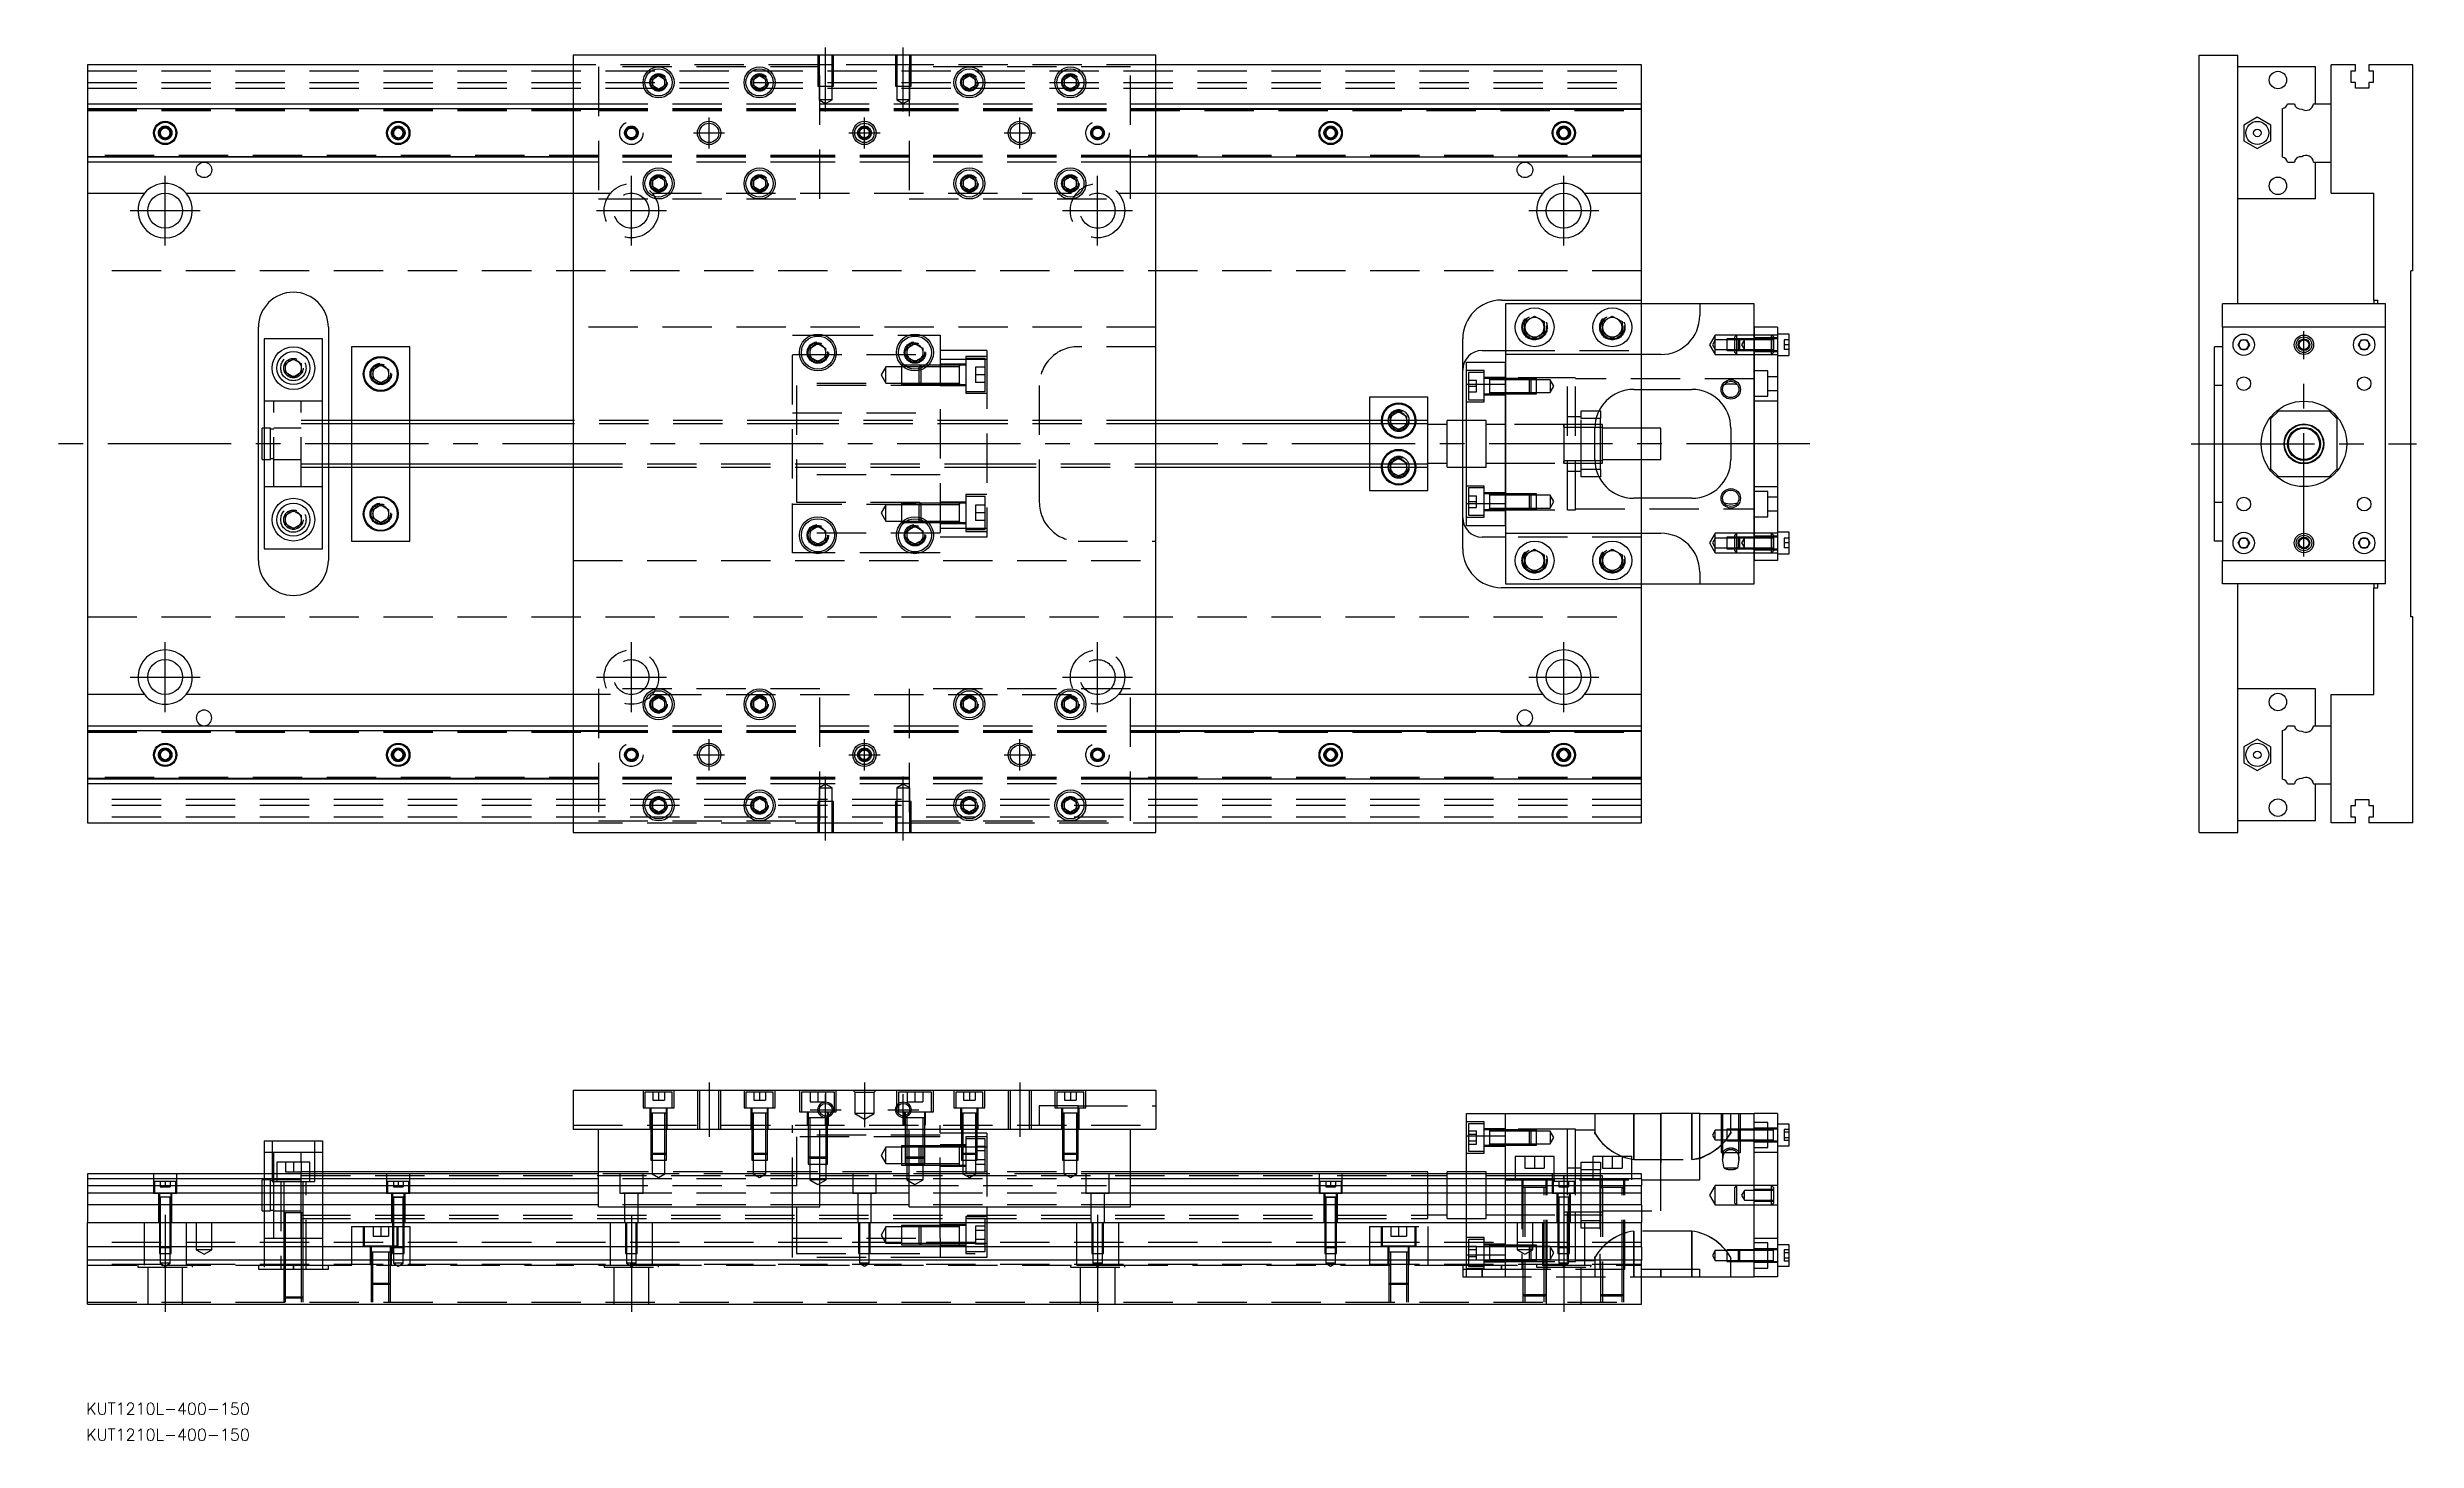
# Model space of a CAD drawing. Extents: x -10 to 600, y -256 to 102.
import ezdxf

# ---------------------------------------------------------------- set-up
doc = ezdxf.new("R2010")
doc.units = 0
doc.linetypes.add('CENTER', pattern=[50.8, 31.75, -6.35, 6.35, -6.35])
doc.linetypes.add('DASHED', pattern=[19.05, 12.7, -6.35])
doc.layers.get('0').update_dxf_attribs({"linetype": 'CONTINUOUS'})
doc.layers.add('CENTER', color=1, linetype='CENTER')
doc.styles.get("Standard").update_dxf_attribs({"font": 'txt.shx', "height": 3, "bigfont": 'bigfont.shx'})

# ---------------------------------------------------------------- blocks, each defined once
blk = doc.blocks.new('*U2')
at = {"color": 7, "linetype": 'CONTINUOUS'}
blk.add_text('KUT1210L-400-150', height=3, dxfattribs=at).set_placement((-0.36, -256.43))
blk = doc.blocks.new('*U3')
at = {"color": 7, "linetype": 'CONTINUOUS'}
blk.add_text('KUT1210L-400-150', height=3, dxfattribs=at).set_placement((-0.36, -249.73))

msp = doc.modelspace()

# ---------------------------------------------------------------- linework, layer by layer
at = {"color": 7, "linetype": 'CONTINUOUS'}
for p, q in [((275, 100), (125, 100)), ((125, 100), (125, -100)), ((275, -100), (275, 100)), ((543.53, -100), (543.53, 100)), ((543.53, 100), (553.53, 100)), ((553.53, 36), (553.53, 100)), ((125, 97.5), (0, 97.5)), ((0, 97.5), (0, 87.5)), ((145.5, 93.866026), (147, 94.73205)), ((145.5, 92.133974), (145.5, 93.866026)), ((147, 91.26795), (145.5, 92.133974)), ((147, 94.73205), (148.5, 93.866026)), ((148.5, 92.133974), (147, 91.26795)), ((148.5, 93.866026), (148.5, 92.133974)), ((171.5, 93.866026), (173, 94.73205)), ((171.5, 92.133974), (171.5, 93.866026)), ((173, 91.26795), (171.5, 92.133974)), ((173, 94.73205), (174.5, 93.866026)), ((174.5, 92.133974), (173, 91.26795)), ((174.5, 93.866026), (174.5, 92.133974)), ((225.5, 93.866026), (227, 94.73205)), ((225.5, 92.133974), (225.5, 93.866026)), ((227, 91.26795), (225.5, 92.133974)), ((227, 94.73205), (228.5, 93.866026)), ((228.5, 92.133974), (227, 91.26795)), ((228.5, 93.866026), (228.5, 92.133974)), ((251.5, 93.866026), (253, 94.73205)), ((251.5, 92.133974), (251.5, 93.866026)), ((253, 91.26795), (251.5, 92.133974)), ((253, 94.73205), (254.5, 93.866026)), ((254.5, 92.133974), (253, 91.26795)), ((254.5, 93.866026), (254.5, 92.133974)), ((400, 97.5), (275, 97.5)), ((400, 87.5), (400, 97.5)), ((573.53, 97), (553.53, 97)), ((573.53, 87.5), (573.53, 97)), ((577.53, 87.5), (577.53, 97.5)), ((583.83, 97.5), (577.53, 97.5)), ((582.68, 96), (583.83, 96)), ((582.68, 93), (582.68, 96)), ((583.83, 93), (582.68, 93)), ((583.83, 96), (583.83, 97.5)), ((583.83, 91.5), (583.83, 93)), ((587.23, 91.5), (583.83, 91.5)), ((587.23, 97.5), (587.23, 96)), ((598.53, 97.5), (587.23, 97.5)), ((587.23, 96), (588.38, 96)), ((587.23, 93), (587.23, 91.5)), ((588.38, 93), (587.23, 93)), ((588.38, 96), (588.38, 93)), ((598.53, 44.5), (598.53, 97.5)), ((0, 87.5), (125, 87.5)), ((0, 87.5), (0, 86.247728)), ((0, 86.247728), (125, 86.247728)), ((0, 86.247728), (0, 73.752272)), ((275, 87.5), (400, 87.5)), ((275, 86.247728), (400, 86.247728)), ((400, 86.247728), (400, 87.5)), ((400, 73.752272), (400, 86.247728)), ((565.03, 73.752272), (565.03, 86.247728)), ((566.282272, 87.5), (568.05668, 87.5)), ((573.007372, 87.5), (577.53, 87.5)), ((577.53, 72.5), (577.53, 87.5)), ((577.53, 72.5), (577.53, 87.5)), ((18.75, 80.721688), (20, 81.443376)), ((18.75, 79.278312), (18.75, 80.721688)), ((20, 81.443376), (21.25, 80.721688)), ((21.25, 80.721688), (21.25, 79.278312)), ((78.75, 80.721688), (80, 81.443376)), ((78.75, 79.278312), (78.75, 80.721688)), ((80, 81.443376), (81.25, 80.721688)), ((81.25, 80.721688), (81.25, 79.278312)), ((318.75, 80.721688), (320, 81.443376)), ((318.75, 79.278312), (318.75, 80.721688)), ((320, 81.443376), (321.25, 80.721688)), ((321.25, 80.721688), (321.25, 79.278312)), ((378.75, 80.721688), (380, 81.443376)), ((378.75, 79.278312), (378.75, 80.721688)), ((380, 81.443376), (381.25, 80.721688)), ((381.25, 80.721688), (381.25, 79.278312)), ((555.02996, 82.020726), (555.029959, 77.979274)), ((558.52996, 84.041452), (555.02996, 82.020726)), ((562.029959, 82.020726), (558.52996, 84.041452)), ((562.029959, 77.979274), (562.029959, 82.020726)), ((0, 73.752272), (0, 72.5)), ((125, 73.752272), (0, 73.752272)), ((20, 78.556624), (18.75, 79.278312)), ((21.25, 79.278312), (20, 78.556624)), ((80, 78.556624), (78.75, 79.278312)), ((81.25, 79.278312), (80, 78.556624)), ((400, 73.752272), (275, 73.752272)), ((320, 78.556624), (318.75, 79.278312)), ((321.25, 79.278312), (320, 78.556624)), ((380, 78.556624), (378.75, 79.278312)), ((381.25, 79.278312), (380, 78.556624)), ((400, 72.5), (400, 73.752272)), ((555.029959, 77.979274), (558.52996, 75.958548)), ((558.52996, 75.958548), (562.029959, 77.979274)), ((125, 72.5), (0, 72.5)), ((0, 72.5), (0, 64.5)), ((145.5, 67.866026), (147, 68.73205)), ((145.5, 66.133974), (145.5, 67.866026)), ((147, 68.73205), (148.5, 67.866026)), ((148.5, 67.866026), (148.5, 66.133974)), ((171.5, 67.866026), (173, 68.73205)), ((171.5, 66.133974), (171.5, 67.866026)), ((173, 68.73205), (174.5, 67.866026)), ((174.5, 67.866026), (174.5, 66.133974)), ((225.5, 67.866026), (227, 68.73205)), ((225.5, 66.133974), (225.5, 67.866026)), ((227, 68.73205), (228.5, 67.866026)), ((228.5, 67.866026), (228.5, 66.133974)), ((251.5, 67.866026), (253, 68.73205)), ((251.5, 66.133974), (251.5, 67.866026)), ((253, 68.73205), (254.5, 67.866026)), ((254.5, 67.866026), (254.5, 66.133974)), ((400, 72.5), (275, 72.5)), ((400, 64.5), (400, 72.5)), ((566.282272, 72.5), (568.05668, 72.5)), ((573.007372, 72.5), (577.53, 72.5)), ((573.53, 63), (573.53, 72.5)), ((577.53, 64.5), (577.53, 72.5)), ((0, 64.5), (14.638098, 64.5)), ((0, 64.5), (0, -64.5)), ((25.361902, 64.5), (125, 64.5)), ((147, 65.26795), (145.5, 66.133974)), ((148.5, 66.133974), (147, 65.26795)), ((173, 65.26795), (171.5, 66.133974)), ((174.5, 66.133974), (173, 65.26795)), ((227, 65.26795), (225.5, 66.133974)), ((228.5, 66.133974), (227, 65.26795)), ((253, 65.26795), (251.5, 66.133974)), ((254.5, 66.133974), (253, 65.26795)), ((275, 64.5), (374.638098, 64.5)), ((385.361902, 64.5), (400, 64.5)), ((400, 37), (400, 64.5)), ((573.53, 63), (553.53, 63)), ((577.53, 64.5), (588.53, 64.5)), ((588.53, 37), (588.53, 64.5)), ((598.53, 44.5), (598.03, 44.5)), ((598.03, -44.5), (598.03, 44.5)), ((364, 37), (400, 37)), ((400, 36), (400, 37)), ((588.53, 37), (589.53, 37)), ((588.53, 37), (588.53, 36)), ((589.53, 36), (589.53, 37)), ((365, 36), (365, 23)), ((415, 36), (365, 36)), ((370, 31.443376), (372.5, 32.886752)), ((370, 28.556624), (370, 31.443376)), ((372.5, 32.886752), (375, 31.443376)), ((375, 31.443376), (375, 28.556624)), ((390, 31.443376), (392.5, 32.886752)), ((390, 28.556624), (390, 31.443376)), ((392.5, 32.886752), (395, 31.443376)), ((395, 31.443376), (395, 28.556624)), ((415, 36), (415, 33)), ((429, 36), (415, 36)), ((429, 30), (429, 36)), ((591.53, 36), (549.53, 36)), ((549.53, 30), (549.53, 36)), ((591.53, 30), (591.53, 36)), ((44, -30), (44, 30)), ((60.5, 27), (45.5, 27)), ((45.5, 27), (45.5, -27)), ((60.5, -27), (60.5, 27)), ((62, 30), (62, 6)), ((68, 25), (68, 6)), ((83, 25), (68, 25)), ((83, 6), (83, 25)), ((186, 24.6547), (188, 25.809402)), ((186, 22.3453), (186, 24.6547)), ((188, 25.809402), (190, 24.6547)), ((190, 24.6547), (190, 22.3453)), ((211, 24.6547), (213, 25.809402)), ((211, 22.3453), (211, 24.6547)), ((213, 25.809402), (215, 24.6547)), ((215, 24.6547), (215, 22.3453)), ((354, 6), (354, 27)), ((372.5, 27.113248), (370, 28.556624)), ((375, 28.556624), (372.5, 27.113248)), ((392.5, 27.113248), (390, 28.556624)), ((395, 28.556624), (392.5, 27.113248)), ((435, 30), (429, 30)), ((429, 30), (429, -30)), ((429, -30), (429, 30)), ((435, 30), (435, -30)), ((438, 28.25), (435, 28.25)), ((438, 22.75), (438, 28.25)), ((549.53, 25), (547.53, 25)), ((547.53, -25), (547.53, 25)), ((549.53, 30), (549.53, -30)), ((591.53, 30), (549.53, 30)), ((553.586624, 25.5), (554.308312, 26.75)), ((554.308312, 24.25), (553.586624, 25.5)), ((554.308312, 26.75), (555.751688, 26.75)), ((555.751688, 26.75), (556.473376, 25.5)), ((556.473376, 25.5), (555.751688, 24.25)), ((584.586624, 25.5), (585.308312, 26.75)), ((585.308312, 24.25), (584.586624, 25.5)), ((585.308312, 26.75), (586.751688, 26.75)), ((586.751688, 26.75), (587.473376, 25.5)), ((587.473376, 25.5), (586.751688, 24.25)), ((591.53, -30), (591.53, 30)), ((51, 20.6547), (53, 21.809402)), ((51, 18.3453), (51, 20.6547)), ((53, 17.190598), (51, 18.3453)), ((53, 21.809402), (55, 20.6547)), ((55, 18.3453), (53, 17.190598)), ((55, 20.6547), (55, 18.3453)), ((73.5, 19.1547), (75.5, 20.309402)), ((73.5, 16.8453), (73.5, 19.1547)), ((75.5, 20.309402), (77.5, 19.1547)), ((77.5, 19.1547), (77.5, 16.8453)), ((188, 21.190598), (186, 22.3453)), ((190, 22.3453), (188, 21.190598)), ((213, 21.190598), (211, 22.3453)), ((215, 22.3453), (213, 21.190598)), ((219.5, 19.85352), (214.1, 19.85352)), ((355, 21), (365, 21)), ((355, 15.32971), (355, 21)), ((359, 24), (365, 24)), ((365, 23), (365, 15.32971)), ((405, 23), (365, 23)), ((435, 22.75), (438, 22.75)), ((555.751688, 24.25), (554.308312, 24.25)), ((586.751688, 24.25), (585.308312, 24.25)), ((75.5, 15.690598), (73.5, 16.8453)), ((77.5, 16.8453), (75.5, 15.690598)), ((214.1, 15.65352), (219.5, 15.65352)), ((355, -15.32971), (355, 15.32971)), ((355, 15.32971), (365, 15.32971)), ((365, -15.32971), (365, 15.32971)), ((365, 15.32971), (365, -15.32971)), ((398, 14), (413, 14)), ((400, 4), (400, 14)), ((549.53, 15), (547.53, 15)), ((345, 12), (330, 12)), ((330, 12), (330, 6)), ((335.5, 7.1547), (337.5, 8.309402)), ((335.5, 6), (335.5, 7.1547)), ((337.5, 8.309402), (339.5, 7.1547)), ((339.5, 7.1547), (339.5, 6)), ((345, 6), (345, 12)), ((389.5, 6.5), (388.317542, 6.5)), ((389.069714, 8.5), (389.5, 8.5)), ((389.5, 8.5), (389.5, 6.5)), ((389.5, -6.5), (389.5, 6.5)), ((564.03, 8.5), (562.03, 6.5)), ((562.03, -6.5), (562.03, 6.5)), ((564.03, 8.5), (577.03, 8.5)), ((579.03, 6.5), (577.03, 8.5)), ((579.03, 6.5), (579.03, -6.5)), ((45, -4), (45, 4)), ((45.5, 4), (45, 4)), ((125, 6), (60.5, 6)), ((345, 6), (275, 6)), ((345, -6), (345, 6)), ((350, 5), (345, 5)), ((350, -6), (350, 6)), ((355, 6), (350, 6)), ((388, -4), (388, 4)), ((389.5, 4.25), (388.003126, 4.25)), ((390, 5), (389.5, 5)), ((390, 4.25), (389.5, 4.25)), ((390, -5), (390, 5)), ((405, 4), (390, 4)), ((405, -4), (405, 4)), ((423, 4), (423, -4)), ((45, -4), (45.5, -4)), ((60.5, -6), (125, -6)), ((62, -6), (62, -30)), ((68, -6), (68, -25)), ((83, -25), (83, -6)), ((275, -6), (345, -6)), ((330, -6), (330, -12)), ((335.5, -7.1547), (335.5, -6)), ((339.5, -6), (339.5, -7.1547)), ((345, -5), (350, -5)), ((345, -12), (345, -6)), ((350, -6), (355, -6)), ((354, -27), (354, -6)), ((388.003126, -4.25), (389.5, -4.25)), ((389.5, -4.25), (390, -4.25)), ((389.5, -5), (390, -5)), ((390, -4), (405, -4)), ((400, -14), (400, -4)), ((330, -12), (345, -12)), ((337.5, -8.309402), (335.5, -7.1547)), ((339.5, -7.1547), (337.5, -8.309402)), ((388.317542, -6.5), (389.5, -6.5)), ((389.5, -8.5), (389.069714, -8.5)), ((389.5, -6.5), (389.5, -8.5)), ((562.03, -6.5), (564.03, -8.5)), ((577.03, -8.5), (564.03, -8.5)), ((577.03, -8.5), (579.03, -6.5)), ((51, -18.3453), (53, -17.190598)), ((53, -17.190598), (55, -18.3453)), ((73.5, -16.8453), (75.5, -15.690598)), ((73.5, -19.1547), (73.5, -16.8453)), ((75.5, -15.690598), (77.5, -16.8453)), ((77.5, -16.8453), (77.5, -19.1547)), ((219.5, -15.65352), (214.1, -15.65352)), ((355, -15.32971), (365, -15.32971)), ((355, -21), (355, -15.32971)), ((365, -15.32971), (365, -23)), ((413, -14), (398, -14)), ((547.53, -15), (549.53, -15)), ((51, -20.6547), (51, -18.3453)), ((53, -21.809402), (51, -20.6547)), ((55, -20.6547), (53, -21.809402)), ((55, -18.3453), (55, -20.6547)), ((75.5, -20.309402), (73.5, -19.1547)), ((77.5, -19.1547), (75.5, -20.309402)), ((186, -22.3453), (188, -21.190598)), ((186, -24.6547), (186, -22.3453)), ((188, -21.190598), (190, -22.3453)), ((190, -22.3453), (190, -24.6547)), ((211, -22.3453), (213, -21.190598)), ((211, -24.6547), (211, -22.3453)), ((213, -21.190598), (215, -22.3453)), ((214.1, -19.85352), (219.5, -19.85352)), ((215, -22.3453), (215, -24.6547)), ((355, -21), (365, -21)), ((365, -24), (359, -24)), ((365, -23), (405, -23)), ((365, -23), (365, -36)), ((438, -22.75), (435, -22.75)), ((438, -28.25), (438, -22.75)), ((553.586624, -25.5), (554.308312, -24.25)), ((554.308312, -24.25), (555.751688, -24.25)), ((555.751688, -24.25), (556.473376, -25.5)), ((584.586624, -25.5), (585.308312, -24.25)), ((585.308312, -24.25), (586.751688, -24.25)), ((586.751688, -24.25), (587.473376, -25.5)), ((45.5, -27), (60.5, -27)), ((68, -25), (83, -25)), ((188, -25.809402), (186, -24.6547)), ((190, -24.6547), (188, -25.809402)), ((213, -25.809402), (211, -24.6547)), ((215, -24.6547), (213, -25.809402)), ((370, -28.556624), (372.5, -27.113248)), ((370, -31.443376), (370, -28.556624)), ((372.5, -27.113248), (375, -28.556624)), ((375, -28.556624), (375, -31.443376)), ((390, -28.556624), (392.5, -27.113248)), ((390, -31.443376), (390, -28.556624)), ((392.5, -27.113248), (395, -28.556624)), ((395, -28.556624), (395, -31.443376)), ((435, -30), (429, -30)), ((429, -36), (429, -30)), ((435, -28.25), (438, -28.25)), ((549.53, -25), (547.53, -25)), ((549.53, -30), (591.53, -30)), ((549.53, -36), (549.53, -30)), ((554.308312, -26.75), (553.586624, -25.5)), ((555.751688, -26.75), (554.308312, -26.75)), ((556.473376, -25.5), (555.751688, -26.75)), ((568.53, -26.999994), (568.53, -27.001024)), ((585.308312, -26.75), (584.586624, -25.5)), ((586.751688, -26.75), (585.308312, -26.75)), ((587.473376, -25.5), (586.751688, -26.75)), ((591.53, -36), (591.53, -30)), ((365, -36), (415, -36)), ((372.5, -32.886752), (370, -31.443376)), ((375, -31.443376), (372.5, -32.886752)), ((392.5, -32.886752), (390, -31.443376)), ((395, -31.443376), (392.5, -32.886752)), ((400, -37), (400, -36)), ((415, -33), (415, -36)), ((415, -36), (429, -36)), ((591.53, -36), (549.53, -36)), ((553.53, -100), (553.53, -36)), ((588.53, -36), (588.53, -37)), ((589.53, -37), (589.53, -36)), ((400, -37), (364, -37)), ((400, -64.5), (400, -37)), ((588.53, -64.5), (588.53, -37)), ((588.53, -37), (589.53, -37)), ((598.53, -44.5), (598.03, -44.5)), ((598.53, -97.5), (598.53, -44.5)), ((0, -64.5), (0, -72.5)), ((14.638098, -64.5), (0, -64.5)), ((125, -64.5), (25.361902, -64.5)), ((145.5, -66.133974), (147, -65.26795)), ((145.5, -67.866026), (145.5, -66.133974)), ((147, -65.26795), (148.5, -66.133974)), ((148.5, -66.133974), (148.5, -67.866026)), ((171.5, -66.133974), (173, -65.26795)), ((171.5, -67.866026), (171.5, -66.133974)), ((173, -65.26795), (174.5, -66.133974)), ((174.5, -66.133974), (174.5, -67.866026)), ((225.5, -66.133974), (227, -65.26795)), ((225.5, -67.866026), (225.5, -66.133974)), ((227, -65.26795), (228.5, -66.133974)), ((228.5, -66.133974), (228.5, -67.866026)), ((251.5, -66.133974), (253, -65.26795)), ((251.5, -67.866026), (251.5, -66.133974)), ((253, -65.26795), (254.5, -66.133974)), ((254.5, -66.133974), (254.5, -67.866026)), ((374.638098, -64.5), (275, -64.5)), ((400, -64.5), (385.361902, -64.5)), ((400, -72.5), (400, -64.5)), ((573.53, -63), (553.53, -63)), ((573.53, -72.5), (573.53, -63)), ((577.53, -72.5), (577.53, -64.5)), ((577.53, -64.5), (588.53, -64.5)), ((0, -72.5), (125, -72.5)), ((0, -72.5), (0, -73.752272)), ((147, -68.73205), (145.5, -67.866026)), ((148.5, -67.866026), (147, -68.73205)), ((173, -68.73205), (171.5, -67.866026)), ((174.5, -67.866026), (173, -68.73205)), ((227, -68.73205), (225.5, -67.866026)), ((228.5, -67.866026), (227, -68.73205)), ((253, -68.73205), (251.5, -67.866026)), ((254.5, -67.866026), (253, -68.73205)), ((275, -72.5), (400, -72.5)), ((400, -73.752272), (400, -72.5)), ((566.282272, -72.5), (568.05668, -72.5)), ((573.007372, -72.5), (577.53, -72.5)), ((577.53, -87.5), (577.53, -72.5)), ((577.53, -87.5), (577.53, -72.5)), ((0, -73.752272), (125, -73.752272)), ((0, -73.752272), (0, -86.247728)), ((18.75, -79.278312), (20, -78.556624)), ((18.75, -80.721688), (18.75, -79.278312)), ((20, -78.556624), (21.25, -79.278312)), ((21.25, -79.278312), (21.25, -80.721688)), ((78.75, -79.278312), (80, -78.556624)), ((78.75, -80.721688), (78.75, -79.278312)), ((80, -78.556624), (81.25, -79.278312)), ((81.25, -79.278312), (81.25, -80.721688)), ((275, -73.752272), (400, -73.752272)), ((318.75, -79.278312), (320, -78.556624)), ((318.75, -80.721688), (318.75, -79.278312)), ((320, -78.556624), (321.25, -79.278312)), ((321.25, -79.278312), (321.25, -80.721688)), ((378.75, -79.278312), (380, -78.556624)), ((378.75, -80.721688), (378.75, -79.278312)), ((380, -78.556624), (381.25, -79.278312)), ((381.25, -79.278312), (381.25, -80.721688)), ((400, -86.247728), (400, -73.752272)), ((555.02996, -77.979274), (555.029959, -82.020726)), ((558.52996, -75.958548), (555.02996, -77.979274)), ((562.029959, -77.979274), (558.52996, -75.958548)), ((562.029959, -82.020726), (562.029959, -77.979274)), ((565.03, -86.247728), (565.03, -73.752272)), ((20, -81.443376), (18.75, -80.721688)), ((21.25, -80.721688), (20, -81.443376)), ((80, -81.443376), (78.75, -80.721688)), ((81.25, -80.721688), (80, -81.443376)), ((320, -81.443376), (318.75, -80.721688)), ((321.25, -80.721688), (320, -81.443376)), ((380, -81.443376), (378.75, -80.721688)), ((381.25, -80.721688), (380, -81.443376)), ((555.029959, -82.020726), (558.52996, -84.041452)), ((558.52996, -84.041452), (562.029959, -82.020726)), ((125, -86.247728), (0, -86.247728)), ((0, -86.247728), (0, -87.5)), ((125, -87.5), (0, -87.5)), ((0, -87.5), (0, -97.5)), ((145.5, -92.133974), (147, -91.26795)), ((147, -91.26795), (148.5, -92.133974)), ((171.5, -92.133974), (173, -91.26795)), ((173, -91.26795), (174.5, -92.133974)), ((225.5, -92.133974), (227, -91.26795)), ((227, -91.26795), (228.5, -92.133974)), ((251.5, -92.133974), (253, -91.26795)), ((253, -91.26795), (254.5, -92.133974)), ((400, -86.247728), (275, -86.247728)), ((400, -87.5), (275, -87.5)), ((400, -87.5), (400, -86.247728)), ((400, -97.5), (400, -87.5)), ((566.282272, -87.5), (568.05668, -87.5)), ((573.007372, -87.5), (577.53, -87.5)), ((573.53, -97), (573.53, -87.5)), ((577.53, -97.5), (577.53, -87.5)), ((0, -97.5), (125, -97.5)), ((145.5, -93.866026), (145.5, -92.133974)), ((147, -94.73205), (145.5, -93.866026)), ((148.5, -93.866026), (147, -94.73205)), ((148.5, -92.133974), (148.5, -93.866026)), ((171.5, -93.866026), (171.5, -92.133974)), ((173, -94.73205), (171.5, -93.866026)), ((174.5, -93.866026), (173, -94.73205)), ((174.5, -92.133974), (174.5, -93.866026)), ((225.5, -93.866026), (225.5, -92.133974)), ((227, -94.73205), (225.5, -93.866026)), ((228.5, -93.866026), (227, -94.73205)), ((228.5, -92.133974), (228.5, -93.866026)), ((251.5, -93.866026), (251.5, -92.133974)), ((253, -94.73205), (251.5, -93.866026)), ((254.5, -93.866026), (253, -94.73205)), ((254.5, -92.133974), (254.5, -93.866026)), ((275, -97.5), (400, -97.5)), ((573.53, -97), (553.53, -97)), ((583.83, -97.5), (577.53, -97.5)), ((582.68, -93), (583.83, -93)), ((582.68, -96), (582.68, -93)), ((583.83, -96), (582.68, -96)), ((583.83, -91.5), (587.23, -91.5)), ((583.83, -93), (583.83, -91.5)), ((583.83, -97.5), (583.83, -96)), ((587.23, -91.5), (587.23, -93)), ((587.23, -93), (588.38, -93)), ((587.23, -96), (587.23, -97.5)), ((588.38, -96), (587.23, -96)), ((598.53, -97.5), (587.23, -97.5)), ((588.38, -93), (588.38, -96)), ((125, -100), (275, -100)), ((543.53, -100), (553.53, -100)), ((125, -166.31), (125, -176.31)), ((125, -166.31), (275, -166.31)), ((275, -166.31), (275, -176.31)), ((125, -176.31), (275, -176.31)), ((131.5, -196.31), (131.5, -176.31)), ((188.5, -196.31), (188.5, -176.31)), ((215.500006, -173.41), (210.499994, -173.41)), ((211.5, -196.31), (211.5, -176.31)), ((268.5, -196.31), (268.5, -176.31)), ((355, -172.31), (365, -172.31)), ((355, -177.98029), (355, -172.31)), ((365, -172.31), (405, -172.31)), ((365, -187.81), (365, -172.31)), ((405, -189.31), (405, -172.31)), ((415, -172.31), (405, -172.31)), ((415, -189.31), (415, -172.31)), ((415, -172.31), (429, -172.31)), ((435, -172.31), (429, -172.31)), ((429, -214.31), (429, -172.31)), ((435, -172.31), (435, -214.31)), ((438, -175.06), (435, -175.06)), ((438, -180.56), (438, -175.06)), ((45.5, -179.31), (45.5, -187.81)), ((45.5, -179.31), (60.5, -179.31)), ((60.5, -179.31), (60.5, -187.81)), ((355, -177.98029), (365, -177.98029)), ((355, -187.81), (355, -177.98029)), ((435, -180.56), (438, -180.56)), ((0, -187.81), (0, -189.062272)), ((131.5, -187.81), (0, -187.81)), ((131.5, -187.31), (60.5, -187.31)), ((211.5, -187.81), (188.5, -187.81)), ((345, -187.31), (268.5, -187.31)), ((400, -187.81), (268.5, -187.81)), ((345, -187.81), (345, -187.31)), ((350, -187.81), (350, -187.31)), ((355, -187.31), (350, -187.31)), ((377.5, -183.31), (367.5, -183.31)), ((367.5, -183.31), (367.5, -187.81)), ((377.5, -187.81), (377.5, -183.31)), ((380, -188.309994), (380, -189.31)), ((397.5, -183.31), (387.5, -183.31)), ((387.5, -183.31), (387.5, -187.81)), ((397.5, -187.81), (397.5, -183.31)), ((400, -189.062272), (400, -187.81)), ((131.5, -189.062272), (0, -189.062272)), ((0, -189.062272), (0, -190.83668)), ((0, -190.83668), (131.5, -190.83668)), ((0, -190.83668), (0, -192.733076)), ((0, -192.733076), (0, -195.787372)), ((131.5, -192.733076), (0, -192.733076)), ((211.5, -189.062272), (188.5, -189.062272)), ((188.5, -190.83668), (211.5, -190.83668)), ((211.5, -192.733076), (188.5, -192.733076)), ((400, -189.062272), (268.5, -189.062272)), ((268.5, -190.83668), (400, -190.83668)), ((400, -192.733076), (268.5, -192.733076)), ((381.500006, -193.81), (379.998804, -193.81)), ((381, -189.06), (380, -189.06)), ((380, -189.31), (380, -189.81)), ((380, -191.11), (380, -192.81)), ((380, -192.81), (380, -193.510038)), ((384.5, -189.06), (381, -189.06)), ((381.500006, -193.81), (381, -193.81)), ((387.5, -189.06), (384.5, -189.06)), ((389.5, -189.06), (387.5, -189.06)), ((395.500006, -191.31), (389.499994, -191.31)), ((395.500006, -191.31), (389.499994, -191.31)), ((395.500006, -191.31), (389.499994, -191.31)), ((390, -189.06), (389.5, -189.06)), ((400, -189.062272), (400, -190.83668)), ((400, -189.31), (415, -189.31)), ((400, -192.733076), (400, -190.83668)), ((400, -195.787372), (400, -192.733076)), ((0, -195.787372), (0, -200.31)), ((131.5, -195.787372), (0, -195.787372)), ((0, -200.31), (400, -200.31)), ((0, -206.61), (0, -200.31)), ((131.5, -196.31), (188.5, -196.31)), ((211.5, -195.787372), (188.5, -195.787372)), ((211.5, -196.31), (268.5, -196.31)), ((400, -195.787372), (268.5, -195.787372)), ((380, -197.56), (390, -197.56)), ((400, -195.787372), (400, -200.31)), ((400, -206.61), (400, -200.31)), ((400, -206.61), (0, -206.61)), ((0, -210.01), (0, -206.61)), ((400, -206.61), (400, -210.01)), ((438, -206.06), (435, -206.06)), ((438, -211.56), (438, -206.06)), ((0, -221.31), (0, -210.01)), ((400, -210.01), (0, -210.01)), ((400, -221.31), (400, -210.01)), ((400, -212.31), (415, -212.31)), ((405, -214.31), (405, -212.31)), ((415, -214.31), (415, -212.31)), ((435, -211.56), (438, -211.56)), ((400, -214.31), (405, -214.31)), ((405, -214.31), (415, -214.31)), ((415, -214.31), (429, -214.31)), ((435, -214.31), (429, -214.31)), ((0, -221.31), (400, -221.31))]:
    msp.add_line(p, q, dxfattribs=at)
at = {"color": 3, "linetype": 'DASHED'}
for p, q in [((188.000006, 100), (188.000006, 92)), ((188.35, 100), (188.35, 92)), ((191.65, 92), (191.65, 100)), ((191.999994, 92), (191.999994, 100)), ((208.000006, 100), (208.000006, 92)), ((208.35, 100), (208.35, 92)), ((211.65, 92), (211.65, 100)), ((211.999994, 92), (211.999994, 100)), ((0, 96), (400, 96)), ((0, 93), (400, 93)), ((0, 91.5), (400, 91.5)), ((188.000006, 97.5), (125, 97.5)), ((188.5, 97), (131.5, 97)), ((131.5, 97), (131.5, 63)), ((145, 93), (145.030168, 93.346066)), ((174.973226, 93.326156), (175, 93)), ((191.999994, 97.5), (188.000006, 97.5)), ((188.000006, 92), (191.999994, 92)), ((188.35, 92), (188.35, 88.5)), ((188.5, 63), (188.5, 97)), ((191.65, 88.5), (191.65, 92)), ((208.000006, 97.5), (191.999994, 97.5)), ((211.999994, 97.5), (208.000006, 97.5)), ((208.000006, 92), (211.999994, 92)), ((208.35, 92), (208.35, 88.5)), ((268.5, 97), (211.5, 97)), ((211.5, 97), (211.5, 63)), ((211.65, 88.5), (211.65, 92)), ((275, 97.5), (211.999994, 97.5)), ((228.973226, 93.326156), (229, 93)), ((251, 93), (251.030168, 93.346066)), ((268.5, 63), (268.5, 97)), ((0, 86.1147), (125, 86.1147)), ((0, 86.1), (131.5, 86.1)), ((0, 85.8), (131.5, 85.8)), ((125, 87.5), (131.5, 87.5)), ((125, 86.247728), (131.5, 86.247728)), ((125, 86.1147), (131.5, 86.1147)), ((131.5, 87.5), (188.5, 87.5)), ((131.5, 86.247728), (188.5, 86.247728)), ((131.5, 86.1147), (188.5, 86.1147)), ((131.5, 86.1), (188.5, 86.1)), ((131.5, 85.8), (188.5, 85.8)), ((191.65, 88.5), (188.35, 88.5)), ((188.35, 88.5), (190, 87.547372)), ((188.5, 87.5), (211.5, 87.5)), ((188.5, 86.247728), (211.5, 86.247728)), ((188.5, 86.1147), (211.5, 86.1147)), ((188.5, 86.1), (211.5, 86.1)), ((188.5, 85.8), (211.5, 85.8)), ((190, 87.547372), (191.65, 88.5)), ((211.65, 88.5), (208.35, 88.5)), ((208.35, 88.5), (210, 87.547372)), ((210, 87.547372), (211.65, 88.5)), ((211.5, 87.5), (268.5, 87.5)), ((211.5, 86.247728), (268.5, 86.247728)), ((211.5, 86.1147), (268.5, 86.1147)), ((211.5, 86.1), (268.5, 86.1)), ((211.5, 86.1), (268.5, 86.1)), ((211.5, 85.8), (268.5, 85.8)), ((211.5, 85.8), (268.5, 85.8)), ((268.5, 87.5), (275, 87.5)), ((268.5, 86.247728), (275, 86.247728)), ((268.5, 86.1147), (275, 86.1147)), ((268.5, 86.1), (400, 86.1)), ((268.5, 85.8), (400, 85.8)), ((275, 86.1147), (400, 86.1147)), ((18.5, 80), (18.516134, 80.21941)), ((81.477374, 80.25955), (81.5, 80)), ((318.5, 80), (318.516134, 80.21941)), ((381.477374, 80.25955), (381.5, 80)), ((131.5, 74.2), (0, 74.2)), ((131.5, 73.9), (0, 73.9)), ((125, 73.8853), (0, 73.8853)), ((131.5, 73.8853), (125, 73.8853)), ((131.5, 73.752272), (125, 73.752272)), ((188.5, 74.2), (131.5, 74.2)), ((188.5, 73.9), (131.5, 73.9)), ((188.5, 73.8853), (131.5, 73.8853)), ((188.5, 73.752272), (131.5, 73.752272)), ((211.5, 74.2), (188.5, 74.2)), ((211.5, 73.9), (188.5, 73.9)), ((211.5, 73.8853), (188.5, 73.8853)), ((211.5, 73.752272), (188.5, 73.752272)), ((268.5, 74.2), (211.5, 74.2)), ((268.5, 74.2), (211.5, 74.2)), ((268.5, 73.9), (211.5, 73.9)), ((268.5, 73.9), (211.5, 73.9)), ((268.5, 73.8853), (211.5, 73.8853)), ((268.5, 73.752272), (211.5, 73.752272)), ((400, 74.2), (268.5, 74.2)), ((400, 73.9), (268.5, 73.9)), ((275, 73.8853), (268.5, 73.8853)), ((275, 73.752272), (268.5, 73.752272)), ((400, 73.8853), (275, 73.8853)), ((131.5, 72.5), (125, 72.5)), ((188.5, 72.5), (131.5, 72.5)), ((145, 67), (145.030168, 67.346066)), ((174.973226, 67.326156), (175, 67)), ((211.5, 72.5), (188.5, 72.5)), ((268.5, 72.5), (211.5, 72.5)), ((225, 67), (225.023172, 67.30356)), ((251, 67), (251.030168, 67.346066)), ((275, 72.5), (268.5, 72.5)), ((125, 64.5), (134.638098, 64.5)), ((131.5, 63), (188.5, 63)), ((145.361903, 64.5), (254.638097, 64.5)), ((211.5, 63), (268.5, 63)), ((265.361902, 64.5), (275, 64.5)), ((400, 44.5), (0, 44.5)), ((400, 24), (400, 36)), ((275, 30), (125, 30)), ((181.5, 28), (186.47931, 28)), ((181.5, -28), (181.5, 28)), ((186.47931, 28), (189.52069, 28)), ((189.52069, 28), (211.47931, 28)), ((211.47931, 28), (214.52069, 28)), ((214.52069, 28), (219.5, 28)), ((219.5, 28), (219.5, -28)), ((275, 25), (255, 25)), ((375.477798, 30.364306), (375.5, 30)), ((395.477798, 30.364306), (395.5, 30)), ((419, 28), (417.556624, 25.5)), ((417.556624, 25.5), (419, 23)), ((419, 26.75), (418.278312, 25.5)), ((418.278312, 25.5), (419, 24.25)), ((419, 26.75), (419, 28)), ((424.5, 28), (419, 28)), ((419, 24.25), (419, 26.75)), ((422, 26.75), (419, 26.75)), ((422, 26.999994), (422, 24.000006)), ((425.25, 26.999994), (422, 26.999994)), ((425, 26.75), (422, 26.75)), ((424.5, 28), (424, 27.5)), ((424, 23.5), (424, 27.5)), ((424.5, 28), (424.5, 23)), ((429, 28), (424.5, 28)), ((425.25, 27), (425, 26.75)), ((425, 24.25), (425, 26.75)), ((429, 26.75), (425, 26.75)), ((425.25, 27), (425.25, 24)), ((429, 27), (425.25, 27)), ((429, 26.999994), (425.25, 26.999994)), ((426.5, 26.75), (425.778312, 25.5)), ((425.778312, 25.5), (426.5, 24.25)), ((426.5, 24.25), (426.5, 26.75)), ((433.5, 28), (429, 28)), ((435, 27.25), (429, 27.25)), ((434, 27), (429, 27)), ((434, 26.75), (429, 26.75)), ((433.5, 27), (433.5, 28)), ((434, 27.5), (433.5, 28)), ((435, 28), (433.5, 28)), ((433.5, 26.75), (433.5, 27)), ((433.5, 24.25), (433.5, 26.75)), ((434, 27), (433.995, 27)), ((434, 27.5), (434, 27.140536)), ((434, 27.140536), (434, 27)), ((434, 23.999994), (434, 27.000006)), ((434, 24.00051), (434, 27.000006)), ((434, 26.875392), (434, 27)), ((434, 27), (434, 26.875392)), ((434.005, 27), (434, 27)), ((435, 27), (434, 27)), ((434, 24.124608), (434, 26.875392)), ((434, 26.875392), (434, 25.498804)), ((434, 25.498804), (434, 24.124608)), ((436.7, 26.75), (436.7, 25.5)), ((438, 26.75), (436.7, 26.75)), ((438, 25.5), (436.7, 25.5)), ((436.7, 25.5), (436.7, 24.25)), ((50.5, 19.5), (50.512884, 19.753488)), ((181.5, 23), (219.5, 23)), ((190.483582, 23.786038), (190.5, 23.5)), ((205.5, 19.85352), (204.287564, 17.75352)), ((205.5, 15.65352), (205.5, 19.85352)), ((209.5, 19.85352), (205.5, 19.85352)), ((209.5, 20.253516), (209.5, 15.253526)), ((209.532604, 20.253516), (209.5, 20.253516)), ((214.1, 19.85352), (209.5, 19.85352)), ((210.25722, 20.253516), (209.532604, 20.253516)), ((214.5, 20.253518), (210.25722, 20.253516)), ((214.5, 20.25352), (214.1, 19.85352)), ((214.1, 15.65352), (214.1, 19.85352)), ((219.5, 19.85352), (214.1, 19.85352)), ((214.5, 20.25352), (214.5, 19.523506)), ((215.742786, 20.25352), (214.5, 20.25352)), ((215.74278, 20.253516), (214.5, 20.253518)), ((214.5, 19.523506), (214.5, 18.99306)), ((214.5, 18.99306), (214.5, 15.25352)), ((215.483582, 23.786038), (215.5, 23.5)), ((216.467396, 20.253516), (215.74278, 20.253516)), ((216.467402, 20.25352), (215.742786, 20.25352)), ((219.5, 20.253516), (216.467396, 20.253516)), ((219.5, 20.253518), (216.467402, 20.25352)), ((231.5, 24), (219.5, 24)), ((231.5, 21.748564), (219.5, 21.748564)), ((226.1, 20.50352), (219.5, 20.50352)), ((224.505, 20.25352), (219.5, 20.253518)), ((224.5, 19.85352), (219.5, 19.85352)), ((226.1, 20.25352), (224.495, 20.25352)), ((224.5, 15.254372), (224.5, 20.253526)), ((224.5, 15.253516), (224.5, 20.253526)), ((224.5, 19.996122), (224.5, 20.25352)), ((224.5, 20.25352), (224.5, 19.996072)), ((224.5, 15.51097), (224.5, 19.996122)), ((226.1, 22.50352), (226.1, 13.00352)), ((231.5, 22.50352), (226.1, 22.50352)), ((231.1, 22.00352), (226.1, 22.00352)), ((228.6, 19.75352), (228.6, 17.75352)), ((231.1, 19.75352), (228.6, 19.75352)), ((231.1, 13.50352), (231.1, 22.00352)), ((231.5, 24), (231.5, 21.748564)), ((231.5, 21.748564), (231.5, -21.748564)), ((359.5, 18.849242), (355, 18.849242)), ((355.5, 18.349242), (355.5, 11.349242)), ((359.5, 18.349242), (355.5, 18.349242)), ((359.5, 10.849242), (359.5, 18.849242)), ((365, 24), (400, 24)), ((365, 15.32971), (365, 21)), ((400, 23), (400, 24)), ((400, 14), (400, 23)), ((419, 23), (419, 24.25)), ((419, 24.25), (422, 24.25)), ((419, 23), (424.5, 23)), ((422, 24.25), (425, 24.25)), ((422, 24.000006), (425.25, 24.000006)), ((424, 23.5), (424.5, 23)), ((424.5, 23), (429, 23)), ((425, 24.25), (429, 24.25)), ((425, 24.25), (425.25, 24)), ((425.25, 24.000006), (429, 24.000006)), ((425.25, 24), (429, 24)), ((429, 24.25), (434, 24.25)), ((429, 24), (434, 24)), ((429, 23.75), (435, 23.75)), ((429, 23), (433.5, 23)), ((432.5, 18.75), (429, 18.75)), ((432.5, 12.25), (432.5, 18.75)), ((433.5, 24), (433.5, 24.25)), ((433.5, 23), (433.5, 24)), ((433.5, 23), (434, 23.5)), ((433.5, 23), (435, 23)), ((433.995, 24), (434, 24)), ((434, 24), (434, 24.124608)), ((434, 24.124608), (434, 24)), ((434, 23.999994), (434, 24.00051)), ((434, 24), (434, 23.859464)), ((434, 24), (434.005, 24)), ((434, 24), (435, 24)), ((434, 23.859464), (434, 23.5)), ((438, 24.25), (436.7, 24.25)), ((77.983582, 18.286038), (78, 18)), ((219.5, 15.5), (181.5, 15.5)), ((182.5, 15), (182.5, -15)), ((219.5, 15), (182.5, 15)), ((204.287564, 17.75352), (205.5, 15.65352)), ((205.5, 15.65352), (209.5, 15.65352)), ((209.5, 15.65352), (214.1, 15.65352)), ((209.5, 15.253526), (214.5, 15.253524)), ((214.1, 15.65352), (214.5, 15.25352)), ((214.1, 15.65352), (219.5, 15.65352)), ((214.5, 15.253524), (219.5, 15.253526)), ((214.5, 15.25352), (219.5, 15.25352)), ((219.5, 15.65352), (224.5, 15.65352)), ((219.5, 15.25352), (224.505, 15.25352)), ((219.5, 15.00352), (226.1, 15.00352)), ((224.495, 15.25352), (226.1, 15.25352)), ((224.5, 15.510988), (224.5, 15.25352)), ((224.5, 15.25352), (224.5, 15.51097)), ((224.5, 15.253516), (224.5, 15.254372)), ((226.1, 13.50352), (231.1, 13.50352)), ((226.1, 13.00352), (231.5, 13.00352)), ((231.1, 17.75352), (228.6, 17.75352)), ((228.6, 17.75352), (228.6, 15.75352)), ((231.1, 15.75352), (228.6, 15.75352)), ((245, 15), (245, -15)), ((355.5, 16.349242), (357.5, 16.349242)), ((355.5, 14.849242), (357.5, 14.849242)), ((355.5, 13.349242), (357.5, 13.349242)), ((357.5, 14.849242), (357.5, 16.349242)), ((357.5, 13.349242), (357.5, 14.849242)), ((365, 17.099242), (359.5, 17.099242)), ((360.9, 16.849242), (359.5, 16.849242)), ((359.5, 12.849242), (360.9, 12.849242)), ((359.5, 12.599242), (365, 12.599242)), ((360.9, 16.849242), (360.895, 16.849242)), ((360.895, 12.849242), (360.9, 12.849242)), ((360.9, 16.849248), (360.9, 12.849238)), ((360.9, 16.849248), (360.9, 12.849238)), ((360.9, 16.849248), (360.9, 12.849238)), ((360.9, 16.849242), (360.9, 16.63278)), ((360.9, 16.632534), (360.9, 16.849242)), ((360.905, 16.849242), (360.9, 16.849242)), ((365, 16.849242), (360.9, 16.849242)), ((360.9, 16.63278), (360.9, 13.065704)), ((365, 16.499242), (360.9, 16.499242)), ((360.9, 13.199242), (365, 13.199242)), ((360.9, 12.849242), (360.9, 13.06591)), ((360.9, 13.065704), (360.9, 12.849242)), ((360.9, 12.849242), (360.905, 12.849242)), ((360.9, 12.849242), (365, 12.849242)), ((381, 17), (365, 17)), ((371.15, 16.849242), (365, 16.849242)), ((371.15, 16.849238), (365, 16.849238)), ((371.5, 16.499242), (365, 16.499242)), ((365, 13.199242), (371.5, 13.199242)), ((365, 12.849248), (371.15, 12.849248)), ((365, 12.849242), (371.15, 12.849242)), ((371.15, 12.849242), (371.15, 16.849242)), ((371.5, 16.499242), (371.15, 16.849242)), ((373, 16.849238), (371.15, 16.849238)), ((371.15, 12.849242), (371.5, 13.199242)), ((371.15, 12.849248), (373, 12.849248)), ((371.5, 16.499242), (371.5, 13.199242)), ((373, 16.499242), (371.5, 16.499242)), ((371.5, 13.199242), (373, 13.199242)), ((373, 12.849248), (373, 16.849238)), ((376.5, 16.499242), (373, 16.499242)), ((373, 13.199242), (376.5, 13.199242)), ((376.5, 16.499242), (376.5, 13.199242)), ((377.452628, 14.849242), (376.5, 16.499242)), ((376.5, 13.199242), (377.452628, 14.849242)), ((381, -17), (381, 17)), ((383, 17), (381, 17)), ((383, -17), (383, 17)), ((429, 16.75), (383, 16.75)), ((429, 12.25), (432.5, 12.25)), ((435, 17.25), (432.5, 17.25)), ((432.5, 13.75), (435, 13.75)), ((48, 11), (45.5, 11)), ((48, -11), (48, 11)), ((55, 11), (48, 11)), ((55, -11), (55, 11)), ((60.5, 11), (55, 11)), ((181.5, 8), (219.5, 8)), ((339.983582, 6.286038), (340, 6)), ((355, 10.849242), (359.5, 10.849242)), ((355.5, 11.349242), (359.5, 11.349242)), ((384.5, 7), (381, 7)), ((384.5, 8.5), (389.069714, 8.5)), ((384.5, 6.5), (384.5, 8.5)), ((384.5, -6.5), (384.5, 6.5)), ((388.317542, 6.5), (384.5, 6.5)), ((435, 11), (429, 11)), ((47.1, 4), (45.5, 4)), ((47.1, -4), (47.1, 4)), ((48, 3.8), (47.1, 3.8)), ((55, 4), (48, 4)), ((60.5, 6), (55, 6)), ((60.5, 5.125), (55, 5.125)), ((62, 6), (62, 5.125)), ((62, 5.125), (62, -5.125)), ((68, 6), (68, 5.125)), ((68, 5.125), (68, -5.125)), ((83, 5.125), (83, 6)), ((83, -5.125), (83, 5.125)), ((182.5, 6), (125, 6)), ((182.5, 5.125), (125, 5.125)), ((231.5, 6), (182.5, 6)), ((231.5, 5.125), (182.5, 5.125)), ((275, 6), (231.5, 6)), ((275, 5.125), (231.5, 5.125)), ((330, 6), (330, 5.125)), ((330, 5.125), (330, -5.125)), ((335.5, 5.125), (335.5, 6)), ((335.5, 4.8453), (335.5, 5.125)), ((337.5, 3.690598), (335.5, 4.8453)), ((339.5, 4.8453), (337.5, 3.690598)), ((339.5, 6), (339.5, 5.125)), ((339.5, 5.125), (339.5, 4.8453)), ((354, -6), (354, 6)), ((360, 6), (355, 6)), ((360, -6), (360, 6)), ((365, 5), (360, 5)), ((380.005, 5), (365, 5)), ((388.050126, 5), (379.995, 5)), ((380, 5.000006), (380, -5.000006)), ((380, 4.43509), (380, 5)), ((380, 5), (380, 4.435078)), ((380, 4.435078), (380, -4.43509)), ((388.003126, 4.25), (380, 4.25)), ((389.5, 5), (388.050126, 5)), ((400, -4), (400, 4)), ((45.5, -4), (47.1, -4)), ((47.1, -3.8), (48, -3.8)), ((48, -4), (55, -4)), ((55, -5.125), (60.5, -5.125)), ((55, -6), (60.5, -6)), ((62, -5.125), (62, -6)), ((68, -5.125), (68, -6)), ((83, -6), (83, -5.125)), ((125, -5.125), (182.5, -5.125)), ((125, -6), (182.5, -6)), ((182.5, -5.125), (231.5, -5.125)), ((182.5, -6), (231.5, -6)), ((231.5, -5.125), (275, -5.125)), ((231.5, -6), (275, -6)), ((330, -5.125), (330, -6)), ((335, -6), (335.018502, -5.696412)), ((335.5, -4.8453), (337.5, -3.690598)), ((335.5, -5.125), (335.5, -4.8453)), ((335.5, -6), (335.5, -5.125)), ((337.5, -3.690598), (339.5, -4.8453)), ((339.5, -4.8453), (339.5, -5.125)), ((339.5, -5.125), (339.5, -6)), ((355, -6), (360, -6)), ((360, -5), (365, -5)), ((365, -5), (380.005, -5)), ((379.995, -5), (388.050126, -5)), ((380, -4.25), (388.003126, -4.25)), ((380, -5), (380, -4.435078)), ((380, -4.43509), (380, -4.998998)), ((380, -4.998998), (380, -5)), ((388.050126, -5), (389.5, -5)), ((45.5, -11), (48, -11)), ((48, -11), (55, -11)), ((55, -11), (60.5, -11)), ((219.5, -8), (181.5, -8)), ((359.5, -10.849242), (355, -10.849242)), ((355.5, -11.349242), (355.5, -18.349242)), ((359.5, -11.349242), (355.5, -11.349242)), ((359.5, -18.849242), (359.5, -10.849242)), ((381, -7), (384.5, -7)), ((384.5, -6.5), (388.317542, -6.5)), ((384.5, -8.5), (384.5, -6.5)), ((389.069714, -8.5), (384.5, -8.5)), ((429, -11), (435, -11)), ((77.983582, -17.713962), (78, -18)), ((181.5, -15.5), (219.5, -15.5)), ((182.5, -15), (219.5, -15)), ((205.5, -15.65352), (204.287564, -17.75352)), ((204.287564, -17.75352), (205.5, -19.85352)), ((205.5, -19.85352), (205.5, -15.65352)), ((209.5, -15.65352), (205.5, -15.65352)), ((214.5, -15.253524), (209.5, -15.253526)), ((209.5, -15.253526), (209.5, -20.253516)), ((214.1, -15.65352), (209.5, -15.65352)), ((214.5, -15.25352), (214.1, -15.65352)), ((214.1, -19.85352), (214.1, -15.65352)), ((219.5, -15.65352), (214.1, -15.65352)), ((214.5, -15.25352), (214.5, -18.99306)), ((219.5, -15.25352), (214.5, -15.25352)), ((219.5, -15.253526), (214.5, -15.253524)), ((226.1, -15.00352), (219.5, -15.00352)), ((224.505, -15.25352), (219.5, -15.25352)), ((224.5, -15.65352), (219.5, -15.65352)), ((226.1, -15.25352), (224.495, -15.25352)), ((224.5, -20.253526), (224.5, -15.253516)), ((224.5, -15.65352), (224.5, -15.253516)), ((224.5, -15.51092), (224.5, -15.25352)), ((224.5, -15.25352), (224.5, -15.51097)), ((224.5, -19.996072), (224.5, -15.51092)), ((224.5, -19.85352), (224.5, -15.65352)), ((226.1, -13.00352), (226.1, -22.50352)), ((231.5, -13.00352), (226.1, -13.00352)), ((231.1, -13.50352), (226.1, -13.50352)), ((228.6, -15.75352), (228.6, -17.75352)), ((231.1, -15.75352), (228.6, -15.75352)), ((228.6, -17.75352), (228.6, -19.75352)), ((231.1, -17.75352), (228.6, -17.75352)), ((231.1, -22.00352), (231.1, -13.50352)), ((355.5, -13.349242), (357.5, -13.349242)), ((355.5, -14.849242), (357.5, -14.849242)), ((355.5, -16.349242), (357.5, -16.349242)), ((357.5, -14.849242), (357.5, -13.349242)), ((357.5, -16.349242), (357.5, -14.849242)), ((365, -12.599242), (359.5, -12.599242)), ((360.9, -12.849242), (359.5, -12.849242)), ((359.5, -16.849242), (360.9, -16.849242)), ((359.5, -17.099242), (365, -17.099242)), ((360.9, -12.849242), (360.895, -12.849242)), ((360.895, -16.849242), (360.9, -16.849242)), ((360.9, -12.849238), (360.9, -16.849248)), ((360.9, -12.849238), (360.9, -16.849248)), ((360.9, -12.849242), (360.9, -13.065704)), ((360.9, -13.06595), (360.9, -12.849242)), ((365, -12.849242), (360.9, -12.849242)), ((360.905, -12.849242), (360.9, -12.849242)), ((360.9, -13.065704), (360.9, -16.63278)), ((365, -13.199242), (360.9, -13.199242)), ((360.9, -16.499242), (365, -16.499242)), ((360.9, -16.849242), (360.9, -16.632574)), ((360.9, -16.63278), (360.9, -16.849242)), ((360.9, -16.849242), (365, -16.849242)), ((360.9, -16.849242), (360.905, -16.849242)), ((371.15, -12.849242), (365, -12.849242)), ((371.15, -12.849248), (365, -12.849248)), ((371.5, -13.199242), (365, -13.199242)), ((365, -21), (365, -15.32971)), ((365, -16.499242), (371.5, -16.499242)), ((365, -16.849238), (371.15, -16.849238)), ((365, -16.849242), (371.15, -16.849242)), ((365, -17), (381, -17)), ((371.15, -16.849242), (371.15, -12.849242)), ((371.5, -13.199242), (371.15, -12.849242)), ((373, -12.849248), (371.15, -12.849248)), ((371.15, -16.849242), (371.5, -16.499242)), ((371.15, -16.849238), (373, -16.849238)), ((371.5, -13.199242), (371.5, -16.499242)), ((373, -13.199242), (371.5, -13.199242)), ((371.5, -16.499242), (373, -16.499242)), ((373, -16.849238), (373, -12.849248)), ((376.5, -13.199242), (373, -13.199242)), ((373, -16.499242), (376.5, -16.499242)), ((376.5, -13.199242), (376.5, -16.499242)), ((377.452628, -14.849242), (376.5, -13.199242)), ((376.5, -16.499242), (377.452628, -14.849242)), ((381, -17), (383, -17)), ((383, -16.75), (429, -16.75)), ((400, -23), (400, -14)), ((432.5, -12.25), (429, -12.25)), ((432.5, -18.75), (432.5, -12.25)), ((435, -13.75), (432.5, -13.75)), ((432.5, -17.25), (435, -17.25)), ((50.5, -19.5), (50.512884, -19.246512)), ((219.5, -23), (181.5, -23)), ((185.5, -23.5), (185.518502, -23.196412)), ((205.5, -19.85352), (209.5, -19.85352)), ((209.5, -19.85352), (214.1, -19.85352)), ((209.5, -20.253516), (209.532604, -20.253516)), ((209.532604, -20.253516), (210.25722, -20.253516)), ((210.25722, -20.253516), (214.5, -20.253518)), ((214.1, -19.85352), (214.5, -20.25352)), ((214.1, -19.85352), (219.5, -19.85352)), ((214.5, -18.99306), (214.5, -19.523506)), ((214.5, -19.523506), (214.5, -20.25352)), ((214.5, -20.253518), (215.74278, -20.253516)), ((214.5, -20.25352), (215.742786, -20.25352)), ((215.483582, -23.213962), (215.5, -23.5)), ((215.74278, -20.253516), (216.467396, -20.253516)), ((215.742786, -20.25352), (216.467402, -20.25352)), ((216.467396, -20.253516), (219.5, -20.253516)), ((216.467402, -20.25352), (219.5, -20.253518)), ((219.5, -19.85352), (224.5, -19.85352)), ((219.5, -20.253518), (224.505, -20.25352)), ((219.5, -20.50352), (226.1, -20.50352)), ((231.5, -21.748564), (219.5, -21.748564)), ((231.5, -24), (219.5, -24)), ((224.495, -20.25352), (226.1, -20.25352)), ((224.5, -20.253526), (224.5, -19.85352)), ((224.5, -19.996054), (224.5, -20.25352)), ((224.5, -20.25352), (224.5, -19.996072)), ((226.1, -22.00352), (231.1, -22.00352)), ((226.1, -22.50352), (231.5, -22.50352)), ((231.1, -19.75352), (228.6, -19.75352)), ((231.5, -21.748564), (231.5, -24)), ((355, -18.849242), (359.5, -18.849242)), ((355.5, -18.349242), (359.5, -18.349242)), ((400, -24), (365, -24)), ((400, -24), (400, -23)), ((400, -36), (400, -24)), ((419, -23), (417.556624, -25.5)), ((419, -24.25), (418.278312, -25.5)), ((419, -24.25), (419, -23)), ((424.5, -23), (419, -23)), ((419, -26.75), (419, -24.25)), ((422, -24.25), (419, -24.25)), ((422, -24.000006), (422, -26.999994)), ((425.25, -24.000006), (422, -24.000006)), ((425, -24.25), (422, -24.25)), ((424.5, -23), (424, -23.5)), ((424, -27.5), (424, -23.5)), ((424.5, -23), (424.5, -28)), ((429, -23), (424.5, -23)), ((425.25, -24), (425, -24.25)), ((425, -26.75), (425, -24.25)), ((429, -24.25), (425, -24.25)), ((425.25, -24), (425.25, -27)), ((429, -24), (425.25, -24)), ((429, -24.000006), (425.25, -24.000006)), ((426.5, -24.25), (425.778312, -25.5)), ((426.5, -26.75), (426.5, -24.25)), ((429, -18.75), (432.5, -18.75)), ((433.5, -23), (429, -23)), ((435, -23.75), (429, -23.75)), ((434, -24), (429, -24)), ((434, -24.25), (429, -24.25)), ((433.5, -24), (433.5, -23)), ((434, -23.5), (433.5, -23)), ((435, -23), (433.5, -23)), ((433.5, -24.25), (433.5, -24)), ((433.5, -26.75), (433.5, -24.25)), ((434, -24), (433.995, -24)), ((434, -23.5), (434, -23.859464)), ((434, -23.859464), (434, -24)), ((434, -26.99949), (434, -23.999994)), ((434, -24.124608), (434, -24)), ((434, -24), (434, -24.124608)), ((434.005, -24), (434, -24)), ((435, -24), (434, -24)), ((434, -26.875392), (434, -24.124608)), ((434, -24.124608), (434, -25.501196)), ((436.7, -24.25), (436.7, -25.5)), ((438, -24.25), (436.7, -24.25)), ((125, -30), (275, -30)), ((186.47931, -28), (181.5, -28)), ((189.52069, -28), (186.47931, -28)), ((211.47931, -28), (189.52069, -28)), ((214.52069, -28), (211.47931, -28)), ((219.5, -28), (214.52069, -28)), ((255, -25), (275, -25)), ((375.477798, -29.635694), (375.5, -30)), ((395.477798, -29.635694), (395.5, -30)), ((417.556624, -25.5), (419, -28)), ((418.278312, -25.5), (419, -26.75)), ((419, -28), (419, -26.75)), ((419, -26.75), (422, -26.75)), ((419, -28), (424.5, -28)), ((422, -26.75), (425, -26.75)), ((422, -26.999994), (425.25, -26.999994)), ((424, -27.5), (424.5, -28)), ((424.5, -28), (429, -28)), ((425, -26.75), (429, -26.75)), ((425, -26.75), (425.25, -27)), ((425.25, -26.999994), (429, -26.999994)), ((425.25, -27), (429, -27)), ((425.778312, -25.5), (426.5, -26.75)), ((429, -26.75), (434, -26.75)), ((429, -27), (434, -27)), ((429, -27.25), (435, -27.25)), ((429, -28), (433.5, -28)), ((433.5, -27), (433.5, -26.75)), ((433.5, -28), (433.5, -27)), ((433.5, -28), (434, -27.5)), ((433.5, -28), (435, -28)), ((433.995, -27), (434, -27)), ((434, -25.501196), (434, -26.875392)), ((434, -27), (434, -26.875392)), ((434, -26.875392), (434, -27)), ((434, -27.000006), (434, -26.99949)), ((434, -27), (434, -27.140536)), ((434, -27), (434.005, -27)), ((434, -27), (435, -27)), ((434, -27.140536), (434, -27.5)), ((438, -25.5), (436.7, -25.5)), ((436.7, -25.5), (436.7, -26.75)), ((438, -26.75), (436.7, -26.75)), ((0, -44.5), (400, -44.5)), ((134.638098, -64.5), (125, -64.5)), ((188.5, -63), (131.5, -63)), ((131.5, -63), (131.5, -97)), ((145, -67), (145.030168, -66.653934)), ((145.361903, -64.5), (254.638097, -64.5)), ((171, -67), (171.023172, -66.69644)), ((188.5, -97), (188.5, -63)), ((268.5, -63), (211.5, -63)), ((211.5, -63), (211.5, -97)), ((225, -67), (225.023172, -66.69644)), ((251, -67), (251.030168, -66.653934)), ((275, -64.5), (265.361902, -64.5)), ((268.5, -97), (268.5, -63)), ((125, -72.5), (131.5, -72.5)), ((131.5, -72.5), (188.5, -72.5)), ((188.5, -72.5), (211.5, -72.5)), ((211.5, -72.5), (268.5, -72.5)), ((268.5, -72.5), (275, -72.5)), ((0, -73.8853), (125, -73.8853)), ((0, -73.9), (131.5, -73.9)), ((0, -74.2), (131.5, -74.2)), ((125, -73.752272), (131.5, -73.752272)), ((125, -73.8853), (131.5, -73.8853)), ((131.5, -73.752272), (188.5, -73.752272)), ((131.5, -73.8853), (188.5, -73.8853)), ((131.5, -73.9), (188.5, -73.9)), ((131.5, -74.2), (188.5, -74.2)), ((188.5, -73.752272), (211.5, -73.752272)), ((188.5, -73.8853), (211.5, -73.8853)), ((188.5, -73.9), (211.5, -73.9)), ((188.5, -74.2), (211.5, -74.2)), ((211.5, -73.752272), (268.5, -73.752272)), ((211.5, -73.8853), (268.5, -73.8853)), ((211.5, -73.9), (268.5, -73.9)), ((211.5, -73.9), (268.5, -73.9)), ((211.5, -74.2), (268.5, -74.2)), ((211.5, -74.2), (268.5, -74.2)), ((268.5, -73.752272), (275, -73.752272)), ((268.5, -73.8853), (275, -73.8853)), ((268.5, -73.9), (400, -73.9)), ((268.5, -74.2), (400, -74.2)), ((275, -73.8853), (400, -73.8853)), ((18.5, -80), (18.516134, -79.78059)), ((81.477374, -79.74045), (81.5, -80)), ((318.5, -80), (318.516134, -79.78059)), ((381.477374, -79.74045), (381.5, -80)), ((131.5, -85.8), (0, -85.8)), ((131.5, -86.1), (0, -86.1)), ((125, -86.1147), (0, -86.1147)), ((131.5, -86.1147), (125, -86.1147)), ((131.5, -86.247728), (125, -86.247728)), ((131.5, -87.5), (125, -87.5)), ((188.5, -85.8), (131.5, -85.8)), ((188.5, -86.1), (131.5, -86.1)), ((188.5, -86.1147), (131.5, -86.1147)), ((188.5, -86.247728), (131.5, -86.247728)), ((188.5, -87.5), (131.5, -87.5)), ((190, -87.547372), (188.35, -88.5)), ((188.35, -88.5), (190, -88.5)), ((188.35, -88.5), (188.35, -92)), ((211.5, -85.8), (188.5, -85.8)), ((211.5, -86.1), (188.5, -86.1)), ((211.5, -86.1147), (188.5, -86.1147)), ((211.5, -86.247728), (188.5, -86.247728)), ((211.5, -87.5), (188.5, -87.5)), ((191.65, -88.5), (190, -87.547372)), ((190, -88.5), (191.65, -88.5)), ((191.65, -92), (191.65, -88.5)), ((210, -87.547372), (208.35, -88.5)), ((208.35, -88.5), (210, -88.5)), ((208.35, -88.5), (208.35, -92)), ((211.65, -88.5), (210, -87.547372)), ((210, -88.5), (211.65, -88.5)), ((268.5, -85.8), (211.5, -85.8)), ((268.5, -85.8), (211.5, -85.8)), ((268.5, -86.1), (211.5, -86.1)), ((268.5, -86.1), (211.5, -86.1)), ((268.5, -86.1147), (211.5, -86.1147)), ((268.5, -86.247728), (211.5, -86.247728)), ((268.5, -87.5), (211.5, -87.5)), ((211.65, -92), (211.65, -88.5)), ((400, -85.8), (268.5, -85.8)), ((400, -86.1), (268.5, -86.1)), ((275, -86.1147), (268.5, -86.1147)), ((275, -86.247728), (268.5, -86.247728)), ((275, -87.5), (268.5, -87.5)), ((400, -86.1147), (275, -86.1147)), ((400, -91.5), (0, -91.5)), ((400, -93), (0, -93)), ((400, -96), (0, -96)), ((125, -97.5), (188.000006, -97.5)), ((131.5, -97), (188.5, -97)), ((148.973226, -92.673844), (149, -93)), ((171, -93), (171.023172, -92.69644)), ((191.999994, -92), (188.000006, -92)), ((188.000006, -92), (188.000006, -100)), ((188.000006, -97.5), (191.999994, -97.5)), ((188.35, -92), (188.35, -100)), ((191.65, -100), (191.65, -92)), ((191.999994, -100), (191.999994, -92)), ((191.999994, -97.5), (208.000006, -97.5)), ((211.999994, -92), (208.000006, -92)), ((208.000006, -92), (208.000006, -100)), ((208.000006, -97.5), (211.999994, -97.5)), ((208.35, -92), (208.35, -100)), ((211.5, -97), (268.5, -97)), ((211.65, -100), (211.65, -92)), ((211.999994, -100), (211.999994, -92)), ((211.999994, -97.5), (275, -97.5)), ((225, -93), (225.023172, -92.69644)), ((251, -93), (251.030168, -92.653934)), ((143, -166.31), (143, -170.81)), ((150.5, -166.81), (143.5, -166.81)), ((143.5, -166.81), (143.5, -170.81)), ((145.5, -166.81), (145.5, -168.81)), ((145.5, -168.81), (147, -168.81)), ((147, -166.81), (147, -168.81)), ((147, -168.81), (148.5, -168.81)), ((148.5, -166.81), (148.5, -168.81)), ((150.5, -170.81), (150.5, -166.81)), ((151, -170.81), (151, -166.31)), ((157.000006, -166.31), (157.000006, -176.31)), ((157.5, -166.31), (157.5, -176.31)), ((162.5, -176.31), (162.5, -166.31)), ((162.999994, -176.31), (162.999994, -166.31)), ((169, -166.31), (169, -170.81)), ((176.5, -166.81), (169.5, -166.81)), ((169.5, -166.81), (169.5, -170.81)), ((171.5, -166.81), (171.5, -168.81)), ((171.5, -168.81), (173, -168.81)), ((173, -166.81), (173, -168.81)), ((173, -168.81), (174.5, -168.81)), ((174.5, -166.81), (174.5, -168.81)), ((176.5, -170.81), (176.5, -166.81)), ((177, -170.81), (177, -166.31)), ((183.25, -166.31), (183.25, -171.81)), ((192.25, -166.81), (183.75, -166.81)), ((183.75, -166.81), (183.75, -171.81)), ((186, -166.81), (186, -169.31)), ((186, -169.31), (188, -169.31)), ((188, -166.81), (188, -169.31)), ((188, -169.31), (190, -169.31)), ((190, -166.81), (190, -169.31)), ((192.25, -171.81), (192.25, -166.81)), ((192.75, -171.81), (192.75, -166.31)), ((197.5, -166.81), (197, -166.31)), ((197.5, -166.81), (197.5, -172.31)), ((197.5, -166.81), (202.5, -166.81)), ((202.5, -166.81), (203, -166.31)), ((202.5, -172.31), (202.5, -166.81)), ((208.25, -166.31), (208.25, -171.81)), ((217.25, -166.81), (208.75, -166.81)), ((208.75, -166.81), (208.75, -169.74875)), ((208.75, -169.74875), (208.75, -170.232968)), ((208.75, -170.232968), (208.75, -171.81)), ((211, -166.81), (211, -169.31)), ((211, -169.31), (213, -169.31)), ((213, -166.81), (213, -169.31)), ((213, -169.31), (215, -169.31)), ((215, -166.81), (215, -169.31)), ((217.25, -171.81), (217.25, -166.81)), ((217.75, -171.81), (217.75, -166.31)), ((223, -166.31), (223, -170.81)), ((230.5, -166.81), (223.5, -166.81)), ((223.5, -166.81), (223.5, -170.81)), ((225.5, -166.81), (225.5, -168.81)), ((225.5, -168.81), (227, -168.81)), ((227, -166.81), (227, -168.81)), ((227, -168.81), (228.5, -168.81)), ((228.5, -166.81), (228.5, -168.81)), ((230.5, -170.81), (230.5, -166.81)), ((231, -170.81), (231, -166.31)), ((237.000006, -166.31), (237.000006, -176.31)), ((237.5, -166.31), (237.5, -176.31)), ((242.5, -176.31), (242.5, -166.31)), ((242.999994, -176.31), (242.999994, -166.31)), ((255, -170.31), (245, -170.31)), ((245, -170.31), (245, -175.31)), ((249, -166.31), (249, -170.81)), ((256.5, -166.81), (249.5, -166.81)), ((249.5, -166.81), (249.5, -170.81)), ((251.5, -166.81), (251.5, -168.81)), ((251.5, -168.81), (253, -168.81)), ((253, -166.81), (253, -168.81)), ((253, -168.81), (254.5, -168.81)), ((254.5, -166.81), (254.5, -168.81)), ((255, -170.81), (255, -170.31)), ((255, -170.31), (275, -170.31)), ((255, -170.31), (255, -170.81)), ((256.5, -170.81), (256.5, -166.81)), ((257, -170.81), (257, -166.31)), ((125, -175.31), (275, -175.31)), ((143, -170.81), (151, -170.81)), ((144.75, -170.81), (144.75, -176.31)), ((149.000006, -172.21), (144.999994, -172.21)), ((149.000006, -172.21), (144.999994, -172.21)), ((145, -170.81), (145, -172.21)), ((145, -172.205), (145, -172.21)), ((145, -172.21), (145.216462, -172.21)), ((145.216708, -172.21), (145, -172.21)), ((145, -172.21), (145, -172.215)), ((145, -172.21), (145, -176.31)), ((145, -176.31), (145, -182.46)), ((145.000006, -176.31), (145.000002, -182.46)), ((148.783332, -172.21), (145.216708, -172.21)), ((145.35, -172.21), (145.35, -176.31)), ((145.35, -176.31), (145.35, -182.81)), ((148.65, -176.31), (148.65, -172.21)), ((148.65, -182.81), (148.65, -176.31)), ((149, -172.21), (148.783332, -172.21)), ((148.783538, -172.21), (149, -172.21)), ((148.999998, -182.46), (148.999994, -176.31)), ((149, -172.21), (149, -170.81)), ((149, -172.21), (149, -172.205)), ((149, -172.215), (149, -172.21)), ((149, -176.31), (149, -172.21)), ((149, -182.46), (149, -176.31)), ((149.25, -176.31), (149.25, -170.81)), ((169, -170.81), (177, -170.81)), ((170.75, -170.81), (170.75, -176.31)), ((175.000006, -172.21), (170.999994, -172.21)), ((175.000006, -172.21), (170.999994, -172.21)), ((175.000006, -172.21), (170.999994, -172.21)), ((171, -170.81), (171, -172.21)), ((171, -172.205), (171, -172.21)), ((171.216708, -172.21), (171, -172.21)), ((171, -172.21), (171, -172.215)), ((171, -172.21), (171, -176.31)), ((171, -176.31), (171, -182.46)), ((171.000006, -176.31), (171.000002, -182.46)), ((174.783332, -172.21), (171.216708, -172.21)), ((171.35, -172.21), (171.35, -176.31)), ((171.35, -176.31), (171.35, -182.81)), ((174.65, -176.31), (174.65, -172.21)), ((174.65, -182.81), (174.65, -176.31)), ((175, -172.21), (174.783332, -172.21)), ((174.999998, -182.46), (174.999994, -176.31)), ((175, -172.21), (175, -170.81)), ((175, -172.21), (175, -172.205)), ((175, -172.215), (175, -172.21)), ((175, -176.31), (175, -172.21)), ((175, -182.46), (175, -176.31)), ((175.25, -176.31), (175.25, -170.81)), ((181.5, -176.31), (181.5, -175.31)), ((181.5, -196.31), (181.5, -176.31)), ((183.25, -171.81), (192.75, -171.81)), ((185.25, -171.81), (185.25, -175.31)), ((190.500006, -173.41), (185.499994, -173.41)), ((190.500006, -173.41), (185.499994, -173.41)), ((185.5, -171.81), (185.5, -173.41)), ((185.5, -173.405), (185.5, -173.41)), ((185.5, -173.41), (185.757448, -173.41)), ((185.757468, -173.41), (185.5, -173.41)), ((185.5, -173.41), (185.5, -173.415)), ((185.5, -173.41), (185.5, -175.31)), ((185.5, -175.31), (185.5, -183.41)), ((185.500006, -175.31), (185.500006, -183.41)), ((190.013852, -173.41), (185.757468, -173.41)), ((185.9, -173.41), (185.9, -175.31)), ((185.9, -175.31), (185.9, -183.81)), ((190.242552, -173.41), (190.013852, -173.41)), ((190.1, -175.31), (190.1, -173.41)), ((190.1, -183.81), (190.1, -175.31)), ((190.5, -173.41), (190.242552, -173.41)), ((190.242602, -173.41), (190.5, -173.41)), ((190.499994, -183.41), (190.499994, -175.31)), ((190.5, -172.882418), (190.5, -171.81)), ((190.5, -173.246492), (190.5, -172.882418)), ((190.5, -173.41), (190.5, -173.246492)), ((190.5, -173.41), (190.5, -173.405)), ((190.5, -173.415), (190.5, -173.41)), ((190.5, -175.31), (190.5, -173.41)), ((190.5, -183.41), (190.5, -175.31)), ((190.75, -175.31), (190.75, -171.81)), ((202.5, -172.31), (197.5, -172.31)), ((197.5, -172.31), (200, -173.753376)), ((200, -173.753376), (202.5, -172.31)), ((208.25, -171.81), (217.75, -171.81)), ((210.25, -171.81), (210.25, -175.31)), ((210.5, -171.81), (210.5, -172.882418)), ((210.5, -172.882418), (210.5, -173.246492)), ((210.5, -173.246492), (210.5, -173.41)), ((210.5, -173.405), (210.5, -173.41)), ((210.757468, -173.41), (210.5, -173.41)), ((210.5, -173.41), (210.5, -173.415)), ((210.5, -173.41), (210.5, -175.31)), ((210.5, -175.31), (210.5, -183.41)), ((210.500006, -175.31), (210.500006, -183.41)), ((215.242552, -173.41), (210.757468, -173.41)), ((210.9, -173.41), (210.9, -175.31)), ((210.9, -175.31), (210.9, -183.81)), ((215.1, -175.31), (215.1, -173.41)), ((215.1, -176.31), (215.1, -175.31)), ((215.1, -183.81), (215.1, -176.31)), ((215.5, -173.41), (215.242552, -173.41)), ((215.499994, -176.31), (215.499994, -175.31)), ((215.499994, -183.410006), (215.499994, -176.31)), ((215.5, -173.41), (215.5, -171.81)), ((215.5, -173.41), (215.5, -173.405)), ((215.5, -173.415), (215.5, -173.41)), ((215.5, -175.31), (215.5, -173.41)), ((215.5, -176.31), (215.5, -175.31)), ((215.5, -183.41), (215.5, -176.31)), ((215.75, -175.31), (215.75, -171.81)), ((219.5, -176.31), (219.5, -175.31)), ((219.5, -196.31), (219.5, -176.31)), ((223, -170.81), (231, -170.81)), ((224.75, -170.81), (224.75, -176.31)), ((229.000006, -172.21), (224.999994, -172.21)), ((229.000006, -172.21), (224.999994, -172.21)), ((225, -170.81), (225, -172.21)), ((225, -172.205), (225, -172.21)), ((225.216708, -172.21), (225, -172.21)), ((225, -172.21), (225, -172.215)), ((225, -172.21), (225, -176.31)), ((225, -176.31), (225, -182.46)), ((225.000006, -176.31), (225.000002, -182.46)), ((228.783332, -172.21), (225.216708, -172.21)), ((225.35, -172.21), (225.35, -176.31)), ((225.35, -176.31), (225.35, -182.81)), ((228.65, -176.31), (228.65, -172.21)), ((228.65, -182.81), (228.65, -176.31)), ((229, -172.21), (228.783332, -172.21)), ((228.999998, -182.46), (228.999994, -176.31)), ((229, -172.21), (229, -170.81)), ((229, -172.21), (229, -172.205)), ((229, -172.215), (229, -172.21)), ((229, -176.31), (229, -172.21)), ((229, -182.46), (229, -176.31)), ((229.25, -176.31), (229.25, -170.81)), ((249, -170.81), (257, -170.81)), ((250.75, -170.81), (250.75, -176.31)), ((255.000006, -172.21), (250.999994, -172.21)), ((255.000006, -172.21), (250.999994, -172.21)), ((255.000006, -172.21), (250.999994, -172.21)), ((255.000006, -172.21), (250.999994, -172.21)), ((251, -170.81), (251, -172.21)), ((251, -172.205), (251, -172.21)), ((251.216708, -172.21), (251, -172.21)), ((251, -172.21), (251, -176.31)), ((251, -172.21), (251, -172.215)), ((251, -176.31), (251, -182.46)), ((251.000006, -176.31), (251.000002, -182.46)), ((254.783332, -172.21), (251.216708, -172.21)), ((251.35, -172.21), (251.35, -176.31)), ((251.35, -176.31), (251.35, -182.81)), ((254.65, -176.31), (254.65, -172.21)), ((254.65, -182.81), (254.65, -176.31)), ((255, -172.21), (254.783332, -172.21)), ((254.999998, -182.46), (254.999994, -176.31)), ((255, -172.21), (255, -170.81)), ((255, -172.21), (255, -172.205)), ((255, -176.31), (255, -172.21)), ((255, -172.215), (255, -172.21)), ((255, -182.46), (255, -176.31)), ((255.25, -176.31), (255.25, -170.81)), ((359.5, -174.460758), (355, -174.460758)), ((355.5, -174.960758), (355.5, -178.460758)), ((359.5, -174.960758), (355.5, -174.960758)), ((355.5, -176.728706), (357.5, -176.728706)), ((357.5, -177.594732), (357.5, -176.728706)), ((359.5, -182.460758), (359.5, -174.460758)), ((365, -176.210758), (359.5, -176.210758)), ((360.9, -176.460758), (359.5, -176.460758)), ((360.9, -176.460758), (360.895, -176.460758)), ((360.9, -176.460752), (360.9, -180.460762)), ((360.9, -176.460752), (360.9, -180.460762)), ((360.9, -176.460752), (360.9, -176.810758)), ((360.9, -176.460758), (360.9, -176.677426)), ((360.905, -176.460758), (360.9, -176.460758)), ((365, -176.460758), (360.9, -176.460758)), ((360.9, -176.677426), (360.9, -178.460758)), ((360.9, -176.810758), (360.9, -178.327714)), ((365, -176.810758), (360.9, -176.810758)), ((381, -176.31), (365, -176.31)), ((371.15, -176.460758), (365, -176.460758)), ((371.15, -176.460762), (365, -176.460762)), ((371.5, -176.810758), (365, -176.810758)), ((371.15, -178.460758), (371.15, -176.460758)), ((371.5, -176.810758), (371.15, -176.460758)), ((373, -176.460762), (371.15, -176.460762)), ((371.5, -176.810758), (371.5, -178.460758)), ((373, -176.810758), (371.5, -176.810758)), ((373, -180.460752), (373, -176.460762)), ((376.5, -176.810758), (373, -176.810758)), ((376.5, -176.810758), (376.5, -178.460758)), ((377.452628, -178.460758), (376.5, -176.810758)), ((381, -187.81), (381, -176.31)), ((383, -176.31), (381, -176.31)), ((383, -187.81), (383, -176.31)), ((388, -176.56), (383, -176.56)), ((388, -172.31), (388, -177.044622)), ((398, -184.114212), (398, -172.31)), ((398, -172.31), (398, -184.114212)), ((405, -172.31), (405, -189.31)), ((413, -172.31), (413, -184.114212)), ((413, -184.114212), (413, -172.31)), ((419, -176.56), (418.278312, -177.81)), ((419, -179.06), (419, -176.56)), ((422, -176.56), (419, -176.56)), ((420.500006, -172.31), (420.500006, -182.31)), ((420.9, -172.31), (425.1, -172.31)), ((420.9, -172.31), (420.9, -182.31)), ((422, -176.310006), (422, -179.309994)), ((425.25, -176.310006), (422, -176.310006)), ((425, -176.56), (422, -176.56)), ((423, -177.044622), (423, -172.31)), ((425.25, -176.31), (425, -176.56)), ((425, -179.06), (425, -176.56)), ((429, -176.56), (425, -176.56)), ((425.1, -182.31), (425.1, -172.31)), ((425.25, -176.31), (425.25, -179.31)), ((429, -176.31), (425.25, -176.31)), ((429, -176.310006), (425.25, -176.310006)), ((425.499994, -182.31), (425.499994, -172.31)), ((432.5, -174.56), (429, -174.56)), ((435, -176.06), (429, -176.06)), ((434, -176.31), (429, -176.31)), ((434, -176.56), (429, -176.56)), ((432.5, -181.06), (432.5, -174.56)), ((434, -176.31), (433.995, -176.31)), ((434, -177.81), (434, -176.309994)), ((434, -179.310006), (434, -176.309994)), ((434, -177.679962), (434, -176.309994)), ((434, -176.434678), (434, -176.31)), ((434.005, -176.31), (434, -176.31)), ((435, -176.31), (434, -176.31)), ((434, -177.679964), (434, -176.434678)), ((436.7, -176.366624), (436.7, -177.088312)), ((438, -176.366624), (436.7, -176.366624)), ((48, -182.31), (45.5, -182.31)), ((47.5, -179.31), (47.5, -189.81)), ((48, -187.81), (48, -182.31)), ((55, -182.31), (48, -182.31)), ((55, -184.81), (55, -182.31)), ((60.5, -182.31), (55, -182.31)), ((58.5, -189.81), (58.5, -179.31)), ((145, -182.46), (149, -182.46)), ((145, -182.46), (145.35, -182.81)), ((145.000002, -182.46), (145.000006, -184.31)), ((148.65, -182.81), (145.35, -182.81)), ((145.35, -182.81), (145.35, -184.31)), ((148.65, -182.81), (149, -182.46)), ((148.65, -184.31), (148.65, -182.81)), ((148.999994, -184.31), (148.999998, -182.46)), ((171, -182.46), (175, -182.46)), ((171, -182.46), (171.35, -182.81)), ((171.000002, -182.46), (171.000006, -184.31)), ((174.65, -182.81), (171.35, -182.81)), ((171.35, -182.81), (171.35, -184.31)), ((174.65, -182.81), (175, -182.46)), ((174.65, -184.31), (174.65, -182.81)), ((174.999994, -184.31), (174.999998, -182.46)), ((219.5, -177.81), (181.5, -177.81)), ((182.5, -178.31), (182.5, -196.31)), ((215.1, -178.31), (182.5, -178.31)), ((205.5, -180.96), (204.287564, -183.06)), ((205.5, -185.16), (205.5, -180.96)), ((209.5, -180.96), (205.5, -180.96)), ((214.5, -180.560002), (209.5, -180.560006)), ((209.5, -180.560006), (209.5, -185.559994)), ((214.1, -180.96), (209.5, -180.96)), ((214.5, -180.56), (214.1, -180.96)), ((214.1, -183.81), (214.1, -180.96)), ((215.1, -180.96), (214.1, -180.96)), ((214.5, -180.56), (214.5, -183.81)), ((215.1, -180.56), (214.5, -180.56)), ((215.1, -180.560006), (214.5, -180.560002)), ((215.5, -178.31), (215.1, -178.31)), ((215.5, -180.56), (215.1, -180.56)), ((215.5, -180.560006), (215.1, -180.560006)), ((215.5, -180.96), (215.1, -180.96)), ((219.5, -178.31), (215.5, -178.31)), ((219.5, -180.56), (215.5, -180.56)), ((219.5, -180.560006), (215.5, -180.560006)), ((219.5, -180.96), (215.5, -180.96)), ((225, -177.31), (219.5, -177.31)), ((226.1, -180.31), (219.5, -180.31)), ((224.505, -180.56), (219.5, -180.56)), ((225, -180.940684), (219.5, -180.940684)), ((224.5, -180.96), (219.5, -180.96)), ((225, -180.56), (224.495, -180.56)), ((224.5, -183.06), (224.5, -180.559994)), ((224.5, -185.560006), (224.5, -180.559994)), ((224.5, -180.96), (224.5, -180.559994)), ((224.5, -180.56), (224.5, -180.817448)), ((224.5, -180.817468), (224.5, -180.56)), ((224.5, -180.817468), (224.5, -180.56)), ((224.5, -182.909954), (224.5, -180.817468)), ((224.5, -185.16), (224.5, -180.96)), ((224.5, -185.302552), (224.5, -182.909954)), ((225.35, -177.31), (225, -177.31)), ((225.35, -180.56), (225, -180.56)), ((225.35, -180.940684), (225, -180.940684)), ((225, -182.46), (229, -182.46)), ((225, -182.46), (225.35, -182.81)), ((225.000002, -182.46), (225.000006, -184.31)), ((228.65, -177.31), (225.35, -177.31)), ((226.1, -180.56), (225.35, -180.56)), ((228.65, -180.940684), (225.35, -180.940684)), ((228.65, -182.81), (225.35, -182.81)), ((225.35, -182.81), (225.35, -184.31)), ((226.1, -178.31), (226.1, -187.81)), ((231.5, -178.31), (226.1, -178.31)), ((228.65, -178.81), (226.1, -178.81)), ((228.6, -180.750598), (228.6, -181.9053)), ((231.1, -180.750598), (228.6, -180.750598)), ((228.6, -181.9053), (228.6, -184.2147)), ((231.1, -181.9053), (228.6, -181.9053)), ((229, -177.31), (228.65, -177.31)), ((229, -178.81), (228.65, -178.81)), ((229, -180.940684), (228.65, -180.940684)), ((228.65, -182.81), (229, -182.46)), ((228.65, -184.31), (228.65, -182.81)), ((228.999994, -184.31), (228.999998, -182.46)), ((231.5, -177.31), (229, -177.31)), ((231.1, -178.81), (229, -178.81)), ((231.5, -180.940684), (229, -180.940684)), ((231.1, -187.31), (231.1, -178.81)), ((231.5, -177.31), (231.5, -180.940684)), ((231.5, -180.940684), (231.5, -196.31)), ((251, -182.46), (255, -182.46)), ((251, -182.46), (251.35, -182.81)), ((251.000002, -182.46), (251.000006, -184.31)), ((254.65, -182.81), (251.35, -182.81)), ((251.35, -182.81), (251.35, -184.31)), ((254.65, -182.81), (255, -182.46)), ((254.65, -184.31), (254.65, -182.81)), ((254.999994, -184.31), (254.999998, -182.46)), ((355, -182.460758), (359.5, -182.460758)), ((355.5, -177.594732), (357.5, -177.594732)), ((355.5, -178.460758), (355.5, -181.960758)), ((355.5, -179.326782), (357.5, -179.326782)), ((355.5, -180.192808), (357.5, -180.192808)), ((355.5, -181.960758), (359.5, -181.960758)), ((357.5, -179.326782), (357.5, -177.594732)), ((357.5, -180.192808), (357.5, -179.326782)), ((359.5, -180.460758), (360.905, -180.460758)), ((359.5, -180.710758), (365, -180.710758)), ((360.895, -180.460758), (365, -180.460758)), ((360.9, -178.327714), (360.9, -178.593802)), ((360.9, -178.460758), (360.9, -180.460762)), ((360.9, -178.460758), (360.9, -180.460762)), ((360.9, -178.460758), (360.9, -180.24405)), ((360.9, -178.593802), (360.9, -180.110758)), ((360.9, -180.110758), (365, -180.110758)), ((360.9, -180.24405), (360.9, -180.460758)), ((360.9, -180.24405), (360.9, -180.460758)), ((360.9, -180.460758), (360.9, -180.24409)), ((360.9, -180.460758), (360.9, -180.24409)), ((365, -180.110758), (371.5, -180.110758)), ((365, -180.460752), (371.15, -180.460752)), ((365, -180.460758), (371.15, -180.460758)), ((371.15, -180.460758), (371.15, -178.460758)), ((371.15, -180.460758), (371.5, -180.110758)), ((371.15, -180.460752), (373, -180.460752)), ((371.5, -178.460758), (371.5, -180.110758)), ((371.5, -180.110758), (373, -180.110758)), ((373, -180.110758), (376.5, -180.110758)), ((376.5, -178.460758), (376.5, -180.110758)), ((376.5, -180.110758), (377.452628, -178.460758)), ((418.278312, -177.81), (419, -179.06)), ((419, -179.06), (422, -179.06)), ((420.500006, -182.31), (425.499994, -182.31)), ((420.9, -182.31), (420.9, -184.115886)), ((422, -179.06), (425, -179.06)), ((422, -179.309994), (425.25, -179.309994)), ((425, -179.06), (429, -179.06)), ((425, -179.06), (425.25, -179.31)), ((425.1, -184.115234), (425.1, -182.31)), ((425.25, -179.309994), (429, -179.309994)), ((425.25, -179.31), (429, -179.31)), ((429, -179.06), (434, -179.06)), ((429, -179.31), (434, -179.31)), ((429, -179.56), (435, -179.56)), ((429, -181.06), (432.5, -181.06)), ((435, -182.31), (429, -182.31)), ((433.995, -179.31), (434, -179.31)), ((434, -177.813062), (434, -177.679962)), ((434, -177.813062), (434, -177.679964)), ((434, -179.310006), (434, -177.813062)), ((434, -178.010046), (434, -177.813062)), ((434, -179.18533), (434, -178.010046)), ((434, -179.31), (434, -179.18533)), ((434, -179.31), (434.005, -179.31)), ((434, -179.31), (435, -179.31)), ((438, -177.088312), (436.7, -177.088312)), ((436.7, -177.088312), (436.7, -178.531688)), ((438, -178.531688), (436.7, -178.531688)), ((436.7, -178.531688), (436.7, -179.253376)), ((438, -179.253376), (436.7, -179.253376)), ((17, -187.81), (17, -192.81)), ((23, -192.81), (23, -187.81)), ((45.5, -187.81), (45.5, -200.31)), ((48, -193.31), (48, -187.81)), ((57.25, -184.81), (48.75, -184.81)), ((48.75, -184.81), (48.75, -187.81)), ((48.75, -187.81), (48.75, -189.81)), ((51, -184.81), (51, -187.31)), ((51, -187.31), (53, -187.31)), ((53, -184.81), (53, -187.31)), ((53, -187.31), (55, -187.31)), ((55, -184.81), (55, -187.31)), ((55, -187.81), (55, -187.31)), ((57.25, -187.31), (55, -187.31)), ((55, -189.81), (55, -187.81)), ((55, -188.185), (345, -188.185)), ((57.25, -187.81), (57.25, -184.81)), ((60.5, -187.31), (57.25, -187.31)), ((57.25, -189.81), (57.25, -187.81)), ((60.5, -187.81), (60.5, -200.31)), ((77, -187.81), (77, -192.81)), ((83, -192.81), (83, -187.81)), ((182.5, -187.31), (131.5, -187.31)), ((145.35, -187.81), (131.5, -187.81)), ((137, -187.81), (137, -192.81)), ((143, -192.81), (143, -187.81)), ((145.000006, -184.31), (148.999994, -184.31)), ((145.35, -184.31), (145.35, -187.81)), ((148.65, -187.81), (145.35, -187.81)), ((145.35, -187.81), (147, -188.762628)), ((147, -188.762628), (148.65, -187.81)), ((148.65, -187.81), (148.65, -184.31)), ((171.35, -187.81), (148.65, -187.81)), ((171.000006, -184.31), (174.999994, -184.31)), ((171.35, -184.31), (171.35, -187.81)), ((174.65, -187.81), (171.35, -187.81)), ((171.35, -187.81), (173, -188.762628)), ((173, -188.762628), (174.65, -187.81)), ((174.65, -187.81), (174.65, -184.31)), ((188.5, -187.81), (174.65, -187.81)), ((226.1, -187.31), (182.5, -187.31)), ((185.5, -183.41), (190.5, -183.41)), ((185.5, -183.41), (185.9, -183.81)), ((185.500006, -183.41), (185.500006, -185.31)), ((185.500006, -185.31), (190.499994, -185.31)), ((190.1, -183.81), (185.9, -183.81)), ((185.9, -183.81), (185.9, -185.31)), ((185.9, -185.31), (185.9, -189.31)), ((190.1, -183.81), (190.5, -183.41)), ((190.1, -185.31), (190.1, -183.81)), ((190.1, -189.31), (190.1, -185.31)), ((190.499994, -185.31), (190.499994, -183.41)), ((197, -187.81), (197, -192.81)), ((203, -192.81), (203, -187.81)), ((204.287564, -183.06), (205.5, -185.16)), ((205.5, -185.16), (209.5, -185.16)), ((209.5, -185.16), (214.1, -185.16)), ((209.5, -185.559994), (214.5, -185.559994)), ((210.5, -183.41), (215.5, -183.41)), ((210.5, -183.41), (210.9, -183.81)), ((210.500006, -183.41), (210.500006, -185.31)), ((210.500006, -185.31), (215.499994, -185.31)), ((215.1, -183.81), (210.9, -183.81)), ((210.9, -183.81), (210.9, -185.31)), ((210.9, -185.31), (210.9, -189.31)), ((225.35, -187.81), (211.5, -187.81)), ((214.1, -185.16), (214.1, -183.81)), ((214.1, -185.16), (219.5, -185.16)), ((214.1, -185.16), (214.5, -185.56)), ((214.1, -185.16), (219.5, -185.16)), ((214.5, -183.81), (214.5, -185.56)), ((214.5, -185.559994), (219.5, -185.559994)), ((214.5, -185.56), (219.5, -185.559998)), ((215.1, -183.81), (215.5, -183.41)), ((215.1, -185.31), (215.1, -183.81)), ((215.1, -189.31), (215.1, -185.31)), ((215.499994, -185.31), (215.499994, -183.410006)), ((219.5, -185.16), (224.5, -185.16)), ((219.5, -185.559998), (224.505, -185.56)), ((219.5, -185.81), (226.1, -185.81)), ((224.495, -185.56), (226.1, -185.56)), ((224.5, -185.560006), (224.5, -185.16)), ((224.5, -185.56), (224.5, -185.302552)), ((225.000006, -184.31), (228.999994, -184.31)), ((225.35, -184.31), (225.35, -187.81)), ((228.65, -187.81), (225.35, -187.81)), ((225.35, -187.81), (227, -188.762628)), ((226.1, -187.31), (231.1, -187.31)), ((227, -188.762628), (228.65, -187.81)), ((228.6, -184.2147), (228.6, -185.369402)), ((231.1, -184.2147), (228.6, -184.2147)), ((231.1, -185.369402), (228.6, -185.369402)), ((228.65, -187.81), (228.65, -184.31)), ((251.35, -187.81), (228.65, -187.81)), ((231.5, -187.31), (231.1, -187.31)), ((268.5, -187.31), (231.5, -187.31)), ((251.000006, -184.31), (254.999994, -184.31)), ((251.35, -184.31), (251.35, -187.81)), ((254.65, -187.81), (251.35, -187.81)), ((251.35, -187.81), (253, -188.762628)), ((253, -188.762628), (254.65, -187.81)), ((254.65, -187.81), (254.65, -184.31)), ((268.5, -187.81), (254.65, -187.81)), ((257, -187.81), (257, -192.81)), ((263, -192.81), (263, -187.81)), ((317, -187.81), (317, -192.81)), ((323, -192.81), (323, -187.81)), ((345, -193.31), (345, -187.81)), ((350, -188.31), (345, -188.31)), ((350, -193.31), (350, -187.81)), ((360, -187.31), (355, -187.31)), ((355, -200.31), (355, -187.81)), ((360, -187.81), (360, -187.31)), ((360, -193.31), (360, -187.81)), ((365, -188.31), (360, -188.31)), ((365, -189.31), (365, -187.81)), ((367.5, -188.31), (365, -188.31)), ((367.5, -187.81), (367.5, -189.31)), ((377.5, -188.31), (367.5, -188.31)), ((370, -183.31), (370, -186.31)), ((370, -186.31), (372.5, -186.31)), ((372.5, -183.31), (372.5, -186.31)), ((372.5, -186.31), (375, -186.31)), ((375, -183.31), (375, -186.31)), ((377, -187.81), (377, -192.81)), ((377.5, -189.31), (377.5, -187.81)), ((380, -188.31), (377.5, -188.31)), ((380, -188.31), (379.995, -188.31)), ((380, -188.31), (380, -188.874922)), ((380, -188.311002), (380, -188.31)), ((381, -188.31), (380, -188.31)), ((380.005, -188.31), (380, -188.31)), ((380, -188.874038), (380, -188.311002)), ((380, -188.874922), (380, -189.309226)), ((384.5, -186.31), (381, -186.31)), ((381, -189.31), (381, -187.81)), ((384.5, -188.31), (381, -188.31)), ((383, -192.81), (383, -187.81)), ((384.5, -184.81), (387.5, -184.81)), ((384.5, -186.81), (384.5, -184.81)), ((387.5, -186.81), (384.5, -186.81)), ((384.5, -187.81), (384.5, -186.81)), ((384.5, -189.31), (384.5, -187.81)), ((387.5, -188.31), (384.5, -188.31)), ((387.5, -184.81), (389.5, -184.81)), ((389.5, -186.81), (387.5, -186.81)), ((387.5, -187.81), (387.5, -189.31)), ((389.5, -188.31), (387.5, -188.31)), ((389.5, -184.81), (389.5, -186.81)), ((389.5, -187.81), (389.5, -186.81)), ((389.5, -189.31), (389.5, -187.81)), ((390, -188.31), (389.5, -188.31)), ((390, -183.31), (390, -186.31)), ((390, -186.31), (392.5, -186.31)), ((390, -189.31), (390, -188.31)), ((392.5, -183.31), (392.5, -186.31)), ((392.5, -186.31), (395, -186.31)), ((395, -183.31), (395, -186.31)), ((397.5, -189.31), (397.5, -187.81)), ((398, -184.114212), (413, -184.114212)), ((413, -184.114212), (415.000156, -183.8137)), ((421.28872, -186.31), (420.9, -184.115388)), ((424.71128, -186.31), (421.28872, -186.31)), ((425.1, -184.114916), (424.71128, -186.31)), ((425.1, -184.115886), (425.1, -184.115234)), ((17, -192.81), (23, -192.81)), ((22.75, -189.81), (17.25, -189.81)), ((17.25, -189.81), (17.25, -192.81)), ((18.25, -192.81), (18.25, -200.31)), ((19.998804, -193.81), (18.499994, -193.81)), ((19.998804, -193.81), (18.499994, -193.81)), ((18.5, -192.81), (18.5, -193.81)), ((18.5, -193.805), (18.5, -193.81)), ((18.624678, -193.81), (18.5, -193.81)), ((18.624678, -193.81), (18.5, -193.81)), ((18.5, -193.81), (18.5, -200.31)), ((18.5, -193.81), (18.5, -193.815)), ((19.998804, -193.81), (18.624678, -193.81)), ((19.998804, -193.81), (18.624678, -193.81)), ((18.75, -189.81), (18.75, -191.11)), ((18.75, -191.11), (20, -191.11)), ((18.75, -193.81), (18.75, -200.31)), ((21.500006, -193.81), (19.998804, -193.81)), ((21.500006, -193.81), (19.998804, -193.81)), ((21.37533, -193.81), (19.998804, -193.81)), ((21.37533, -193.81), (19.998804, -193.81)), ((20, -189.81), (20, -191.11)), ((20, -191.11), (21.25, -191.11)), ((21.25, -189.81), (21.25, -191.11)), ((21.25, -200.31), (21.25, -193.81)), ((21.5, -193.81), (21.37533, -193.81)), ((21.5, -193.81), (21.37533, -193.81)), ((21.5, -193.81), (21.5, -192.81)), ((21.5, -193.81), (21.5, -193.805)), ((21.5, -200.31), (21.5, -193.81)), ((21.5, -193.815), (21.5, -193.81)), ((21.75, -200.31), (21.75, -192.81)), ((22.75, -192.81), (22.75, -189.81)), ((45, -193.31), (45, -189.31)), ((45.5, -189.31), (45, -189.31)), ((45, -197.31), (45, -193.31)), ((47.1, -189.31), (45.5, -189.31)), ((47.1, -193.31), (47.1, -189.31)), ((48, -189.51), (47.1, -189.51)), ((47.1, -197.31), (47.1, -193.31)), ((47.5, -189.81), (58.5, -189.81)), ((48.75, -189.31), (48, -189.31)), ((48, -200.31), (48, -193.31)), ((55, -189.31), (48.75, -189.31)), ((49.75, -189.81), (49.75, -212.31)), ((50.5, -189.81), (50.5, -197.81)), ((55, -193.31), (55, -189.81)), ((55, -197.810302), (55, -193.31)), ((55.5, -197.81), (55.5, -189.81)), ((56.25, -212.31), (56.25, -189.81)), ((77, -192.81), (83, -192.81)), ((82.75, -189.81), (77.25, -189.81)), ((77.25, -189.81), (77.25, -192.81)), ((78.25, -192.81), (78.25, -200.31)), ((81.500006, -193.81), (78.499994, -193.81)), ((79.998804, -193.81), (78.499994, -193.81)), ((81.500006, -193.81), (78.499994, -193.81)), ((79.998804, -193.81), (78.499994, -193.81)), ((78.5, -192.81), (78.5, -193.81)), ((78.5, -193.805), (78.5, -193.81)), ((78.5, -193.81), (78.62467, -193.81)), ((78.624678, -193.81), (78.5, -193.81)), ((78.5, -193.81), (78.62467, -193.81)), ((78.624678, -193.81), (78.5, -193.81)), ((78.5, -193.81), (78.5, -200.31)), ((78.5, -193.81), (78.5, -193.815)), ((78.62467, -193.81), (81.375392, -193.81)), ((78.62467, -193.81), (81.375392, -193.81)), ((79.998804, -193.81), (78.624678, -193.81)), ((79.998804, -193.81), (78.624678, -193.81)), ((78.75, -189.81), (78.75, -191.11)), ((78.75, -191.11), (80, -191.11)), ((78.75, -193.81), (78.75, -200.31)), ((81.500006, -193.81), (79.998804, -193.81)), ((81.500006, -193.81), (79.998804, -193.81)), ((81.37533, -193.81), (79.998804, -193.81)), ((81.37533, -193.81), (79.998804, -193.81)), ((80, -189.81), (80, -191.11)), ((80, -191.11), (81.25, -191.11)), ((81.25, -189.81), (81.25, -191.11)), ((81.25, -200.31), (81.25, -193.81)), ((81.5, -193.81), (81.37533, -193.81)), ((81.5, -193.81), (81.37533, -193.81)), ((81.375392, -193.81), (81.5, -193.81)), ((81.375392, -193.81), (81.5, -193.81)), ((81.5, -193.81), (81.5, -192.81)), ((81.5, -193.81), (81.5, -193.805)), ((81.5, -200.31), (81.5, -193.81)), ((81.5, -193.815), (81.5, -193.81)), ((81.75, -200.31), (81.75, -192.81)), ((82.75, -192.81), (82.75, -189.81)), ((188.5, -189.062272), (131.5, -189.062272)), ((131.5, -190.83668), (188.5, -190.83668)), ((188.5, -192.733076), (131.5, -192.733076)), ((137, -192.81), (143, -192.81)), ((138.25, -192.81), (138.25, -200.31)), ((141.75, -200.31), (141.75, -192.81)), ((190.1, -189.31), (185.9, -189.31)), ((185.9, -189.31), (188, -190.522436)), ((188, -190.522436), (190.1, -189.31)), ((197, -192.81), (203, -192.81)), ((198.25, -192.81), (198.25, -200.31)), ((201.75, -200.31), (201.75, -192.81)), ((215.1, -189.31), (210.9, -189.31)), ((210.9, -189.31), (213, -190.522436)), ((268.5, -189.062272), (211.5, -189.062272)), ((211.5, -190.83668), (268.5, -190.83668)), ((268.5, -192.733076), (211.5, -192.733076)), ((213, -190.522436), (215.1, -189.31)), ((257, -192.81), (263, -192.81)), ((258.25, -192.81), (258.25, -200.31)), ((261.75, -200.31), (261.75, -192.81)), ((317, -192.81), (323, -192.81)), ((322.75, -189.81), (317.25, -189.81)), ((317.25, -189.81), (317.25, -192.81)), ((318.25, -192.81), (318.25, -200.31)), ((319.998804, -193.81), (318.499994, -193.81)), ((321.500006, -193.81), (318.499994, -193.81)), ((319.998804, -193.81), (318.499994, -193.81)), ((318.5, -192.81), (318.5, -193.81)), ((318.5, -193.805), (318.5, -193.81)), ((318.624678, -193.81), (318.5, -193.81)), ((318.5, -193.81), (318.62467, -193.81)), ((318.624678, -193.81), (318.5, -193.81)), ((318.5, -193.81), (318.5, -193.815)), ((318.5, -193.81), (318.5, -200.31)), ((318.62467, -193.81), (321.375392, -193.81)), ((319.998804, -193.81), (318.624678, -193.81)), ((319.998804, -193.81), (318.624678, -193.81)), ((318.75, -189.81), (318.75, -191.11)), ((318.75, -191.11), (320, -191.11)), ((318.75, -193.81), (318.75, -200.31)), ((321.500006, -193.81), (319.998804, -193.81)), ((321.500006, -193.81), (319.998804, -193.81)), ((321.37533, -193.81), (319.998804, -193.81)), ((321.37533, -193.81), (319.998804, -193.81)), ((320, -189.81), (320, -191.11)), ((320, -191.11), (321.25, -191.11)), ((321.25, -189.81), (321.25, -191.11)), ((321.25, -200.31), (321.25, -193.81)), ((321.5, -193.81), (321.37533, -193.81)), ((321.5, -193.81), (321.37533, -193.81)), ((321.375392, -193.81), (321.5, -193.81)), ((321.5, -193.81), (321.5, -192.81)), ((321.5, -193.81), (321.5, -193.805)), ((321.5, -193.815), (321.5, -193.81)), ((321.5, -200.31), (321.5, -193.81)), ((321.75, -200.31), (321.75, -192.81)), ((322.75, -192.81), (322.75, -189.81)), ((345, -199.31), (345, -193.31)), ((350, -199.31), (350, -193.31)), ((360, -199.31), (360, -193.31)), ((365, -200.31), (365, -189.31)), ((365, -189.31), (400, -189.31)), ((369.25, -189.31), (369.25, -212.31)), ((375.500006, -191.31), (369.499994, -191.31)), ((369.5, -189.31), (369.5, -191.31)), ((369.5, -191.305), (369.5, -191.31)), ((369.849602, -191.31), (369.5, -191.31)), ((369.5, -191.31), (369.5, -212.31)), ((369.5, -191.31), (369.5, -191.315)), ((375.15035, -191.31), (369.849602, -191.31)), ((370, -191.31), (370, -212.31)), ((375, -212.31), (375, -191.31)), ((375.5, -191.31), (375.15035, -191.31)), ((375.5, -191.31), (375.5, -189.31)), ((375.5, -191.31), (375.5, -191.305)), ((375.5, -212.31), (375.5, -191.31)), ((375.5, -191.315), (375.5, -191.31)), ((375.75, -212.31), (375.75, -189.31)), ((377, -192.81), (383, -192.81)), ((382.75, -189.81), (377.25, -189.81)), ((377.25, -189.81), (377.25, -192.81)), ((378.25, -192.81), (378.25, -200.31)), ((379.998804, -193.81), (378.499994, -193.81)), ((379.998804, -193.81), (378.499994, -193.81)), ((378.5, -192.81), (378.5, -193.81)), ((378.5, -193.805), (378.5, -193.81)), ((378.624678, -193.81), (378.5, -193.81)), ((378.624678, -193.81), (378.5, -193.81)), ((378.5, -193.81), (378.5, -200.31)), ((378.5, -193.81), (378.5, -193.815)), ((380, -193.81), (378.624678, -193.81)), ((379.998804, -193.81), (378.624678, -193.81)), ((378.75, -189.81), (378.75, -191.11)), ((378.75, -191.11), (380, -191.11)), ((378.75, -193.81), (378.75, -200.31)), ((381, -193.81), (379.998804, -193.81)), ((381.37533, -193.81), (379.998804, -193.81)), ((380, -189.309226), (380, -189.709154)), ((380, -189.81), (380, -191.11)), ((380, -191.11), (381.25, -191.11)), ((380, -191.209918), (380, -192.809894)), ((380, -192.809894), (380, -193.109992)), ((380, -193.109992), (380, -193.510036)), ((380, -193.510036), (380, -197.74509)), ((380, -193.510038), (380, -198.310006)), ((381.000136, -193.81), (380, -193.81)), ((381, -189.81), (381, -189.31)), ((381, -192.81), (381, -189.81)), ((381, -193.31), (381, -192.81)), ((381, -210.31), (381, -193.31)), ((381.37533, -193.81), (381.000136, -193.81)), ((381.25, -189.81), (381.25, -191.11)), ((381.25, -200.31), (381.25, -193.81)), ((381.5, -193.81), (381.37533, -193.81)), ((381.5, -193.81), (381.37533, -193.81)), ((381.5, -193.81), (381.5, -192.81)), ((381.5, -193.81), (381.5, -193.805)), ((381.5, -200.31), (381.5, -193.81)), ((381.5, -193.815), (381.5, -193.81)), ((381.75, -200.31), (381.75, -192.81)), ((382.75, -192.81), (382.75, -189.81)), ((383, -193.31), (383, -192.81)), ((383, -210.31), (383, -193.31)), ((384.5, -199.81), (384.5, -189.31)), ((389.25, -189.31), (389.25, -212.31)), ((389.5, -189.31), (389.5, -191.31)), ((389.5, -191.305), (389.5, -191.31)), ((389.5, -191.31), (389.84965, -191.31)), ((389.849602, -191.31), (389.5, -191.31)), ((389.5, -191.31), (389.5, -212.31)), ((389.5, -191.31), (389.5, -191.315)), ((395.15035, -191.31), (389.849602, -191.31)), ((390, -191.31), (390, -189.31)), ((390, -191.31), (390, -212.31)), ((395, -212.31), (395, -191.31)), ((395.150204, -191.31), (395.5, -191.31)), ((395.5, -191.31), (395.15035, -191.31)), ((395.5, -191.31), (395.5, -189.31)), ((395.5, -191.31), (395.5, -191.305)), ((395.5, -212.31), (395.5, -191.31)), ((395.5, -191.315), (395.5, -191.31)), ((395.75, -212.31), (395.75, -189.31)), ((405, -193.31), (405, -189.31)), ((405, -197.31), (405, -193.31)), ((419, -190.81), (417.556624, -193.31)), ((417.556624, -193.31), (419, -195.81)), ((419, -195.81), (419, -190.81)), ((424.5, -190.81), (419, -190.81)), ((424.5, -190.81), (424, -191.31)), ((424, -195.31), (424, -191.31)), ((424.5, -190.81), (424.5, -195.81)), ((429, -190.81), (424.5, -190.81)), ((426.5, -192.06), (425.778312, -193.31)), ((425.778312, -193.31), (426.5, -194.56)), ((426.5, -194.56), (426.5, -192.06)), ((429, -192.06), (426.5, -192.06)), ((426.5, -194.56), (429, -194.56)), ((433.5, -190.81), (429, -190.81)), ((434, -191.810006), (429, -191.810006)), ((434, -192.06), (429, -192.06)), ((429, -194.56), (434, -194.56)), ((429, -194.809994), (434, -194.809994)), ((433.5, -195.81), (433.5, -190.81)), ((434, -191.31), (433.5, -190.81)), ((435, -190.81), (433.5, -190.81)), ((434, -191.31), (434, -195.31)), ((14.638098, -211.31), (14.638098, -200.31)), ((18.5, -200.31), (18.5, -206.56)), ((18.500006, -200.31), (18.500006, -206.560006)), ((18.75, -200.31), (18.75, -206.61)), ((21.25, -206.61), (21.25, -200.31)), ((21.499994, -206.560006), (21.499994, -200.31)), ((21.5, -206.56), (21.5, -200.31)), ((25.361902, -200.31), (25.361902, -211.31)), ((28, -200.31), (28, -207.31)), ((32, -207.31), (32, -200.31)), ((45, -197.31), (45.5, -197.31)), ((45.5, -197.31), (47.1, -197.31)), ((45.5, -200.31), (45.5, -206.61)), ((47.1, -197.11), (48, -197.11)), ((48, -197.31), (50.5, -197.31)), ((48, -204.31), (48, -200.31)), ((55.500006, -197.81), (50.499994, -197.81)), ((55.500006, -197.81), (50.499994, -197.81)), ((55.500006, -197.81), (50.499994, -197.81)), ((50.5, -197.31), (55, -197.31)), ((50.5, -197.805), (50.5, -197.81)), ((50.5, -197.81), (50.757448, -197.81)), ((50.757468, -197.81), (50.5, -197.81)), ((50.5, -197.81), (50.5, -200.31)), ((50.5, -197.81), (50.5, -197.815)), ((50.5, -200.31), (50.5, -206.61)), ((55.242552, -197.81), (50.757468, -197.81)), ((50.9, -197.81), (50.9, -200.31)), ((50.9, -200.31), (50.9, -206.61)), ((55, -200.31), (55, -197.810302)), ((55, -198.435), (345, -198.435)), ((55, -199.31), (345, -199.31)), ((55, -204.31), (55, -200.31)), ((55.1, -200.31), (55.1, -197.81)), ((55.1, -206.61), (55.1, -200.31)), ((55.5, -197.81), (55.242552, -197.81)), ((55.242602, -197.81), (55.5, -197.81)), ((55.5, -197.81), (55.5, -197.805)), ((55.5, -200.31), (55.5, -197.81)), ((55.5, -197.815), (55.5, -197.81)), ((55.5, -206.61), (55.5, -200.31)), ((60.5, -200.31), (60.5, -206.61)), ((78.5, -200.31), (78.5, -206.56)), ((78.500006, -200.31), (78.500006, -206.560006)), ((78.75, -200.31), (78.75, -206.61)), ((81.25, -206.61), (81.25, -200.31)), ((81.499994, -206.560006), (81.499994, -200.31)), ((81.5, -206.56), (81.5, -200.31)), ((188.5, -195.787372), (131.5, -195.787372)), ((134.638098, -211.31), (134.638098, -200.31)), ((138.500006, -200.31), (138.500006, -206.61)), ((138.75, -200.31), (138.75, -208.31)), ((141.25, -208.31), (141.25, -200.31)), ((141.499994, -206.61), (141.499994, -200.31)), ((145.361902, -200.31), (145.361902, -211.31)), ((181.5, -200.31), (181.5, -196.31)), ((181.5, -204.31), (181.5, -200.31)), ((182.5, -196.31), (182.5, -200.31)), ((182.5, -200.31), (182.5, -206.61)), ((198.500006, -200.31), (198.500006, -206.61)), ((198.75, -200.31), (198.75, -208.31)), ((201.25, -208.31), (201.25, -200.31)), ((201.499994, -206.61), (201.499994, -200.31)), ((214.5, -201.060002), (209.5, -201.060006)), ((209.5, -201.060006), (209.5, -206.059994)), ((268.5, -195.787372), (211.5, -195.787372)), ((214.5, -201.06), (214.1, -201.46)), ((214.5, -201.06), (214.5, -206.06)), ((219.5, -201.06), (214.5, -201.06)), ((219.5, -201.060006), (214.5, -201.060002)), ((219.5, -200.31), (219.5, -196.31)), ((219.5, -204.31), (219.5, -200.31)), ((226.1, -200.81), (219.5, -200.81)), ((224.5, -201.06), (219.5, -201.06)), ((224.5, -201.06), (224.495, -201.06)), ((224.5, -203.409968), (224.5, -201.059994)), ((224.5, -203.56), (224.5, -201.059994)), ((224.5, -206.060006), (224.5, -201.059994)), ((224.5, -201.317468), (224.5, -201.06)), ((226.1, -201.06), (224.5, -201.06)), ((224.505, -201.06), (224.5, -201.06)), ((226.1, -198.81), (226.1, -208.31)), ((231.5, -198.81), (226.1, -198.81)), ((231.1, -199.31), (226.1, -199.31)), ((228.6, -201.250598), (228.6, -202.4053)), ((231.1, -201.250598), (228.6, -201.250598)), ((231.1, -200.31), (231.1, -199.31)), ((231.1, -206.61), (231.1, -200.31)), ((231.5, -196.31), (231.5, -208.31)), ((254.638098, -211.31), (254.638098, -200.31)), ((258.500006, -200.31), (258.500006, -206.61)), ((258.75, -200.31), (258.75, -208.31)), ((261.25, -208.31), (261.25, -200.31)), ((261.499994, -206.61), (261.499994, -200.31)), ((265.361902, -200.31), (265.361902, -211.31)), ((318.5, -200.31), (318.5, -206.56)), ((318.500006, -200.31), (318.500006, -206.560006)), ((318.75, -200.31), (318.75, -206.61)), ((321.25, -206.61), (321.25, -200.31)), ((321.499994, -206.560006), (321.499994, -200.31)), ((321.5, -206.56), (321.5, -200.31)), ((345, -198.31), (350, -198.31)), ((350, -199.31), (355, -199.31)), ((355, -199.31), (360, -199.31)), ((355, -206.61), (355, -200.31)), ((360, -198.31), (365, -198.31)), ((365, -198.31), (380.005, -198.31)), ((365, -206.61), (365, -200.31)), ((368, -200.31), (368, -207.31)), ((372, -207.31), (372, -200.31)), ((374.638098, -211.31), (374.638098, -200.31)), ((378.5, -200.31), (378.5, -206.56)), ((378.500006, -200.31), (378.500006, -206.560006)), ((378.75, -200.31), (378.75, -206.61)), ((379.995, -198.31), (389.5, -198.31)), ((380, -197.74509), (380, -198.308998)), ((380, -198.308998), (380, -198.31)), ((380.005, -198.31), (389.5, -198.31)), ((381.25, -206.61), (381.25, -200.31)), ((381.499994, -206.560006), (381.499994, -200.31)), ((381.5, -206.56), (381.5, -200.31)), ((384.5, -199.81), (389.5, -199.81)), ((384.5, -201.81), (384.5, -199.81)), ((385.361902, -200.31), (385.361902, -211.31)), ((389.5, -198.31), (390, -198.31)), ((390, -197.31), (405, -197.31)), ((419, -195.81), (424.5, -195.81)), ((424, -195.31), (424.5, -195.81)), ((424.5, -195.81), (429, -195.81)), ((429, -195.81), (433.5, -195.81)), ((433.5, -195.81), (434, -195.31)), ((433.5, -195.81), (435, -195.81)), ((400, -205.46), (0, -205.46)), ((18.5, -206.56), (21.5, -206.56)), ((18.5, -206.56), (18.55, -206.61)), ((18.500006, -206.560006), (18.500006, -206.61)), ((18.500006, -206.61), (18.500006, -208.31)), ((18.55, -206.61), (18.75, -206.81)), ((18.75, -206.61), (18.75, -206.81)), ((21.25, -206.81), (18.75, -206.81)), ((18.75, -206.81), (18.75, -208.31)), ((21.25, -206.81), (21.25, -206.61)), ((21.25, -206.81), (21.45, -206.61)), ((21.25, -208.31), (21.25, -206.81)), ((21.45, -206.61), (21.5, -206.56)), ((21.499994, -206.61), (21.499994, -206.560006)), ((21.499994, -208.31), (21.499994, -206.61)), ((32, -207.31), (28, -207.31)), ((28, -207.31), (30, -208.4647)), ((30, -208.4647), (32, -207.31)), ((45.5, -204.31), (48, -204.31)), ((45.5, -206.61), (45.5, -210.01)), ((48, -204.31), (50.5, -204.31)), ((50.5, -204.31), (50.9, -204.31)), ((50.5, -206.61), (50.5, -210.01)), ((50.9, -204.31), (55, -204.31)), ((50.9, -206.61), (50.9, -210.01)), ((55, -204.31), (60.5, -204.31)), ((55.1, -210.01), (55.1, -206.61)), ((55.5, -210.01), (55.5, -206.61)), ((60.5, -206.61), (60.5, -210.01)), ((68, -201.31), (78.5, -201.31)), ((68, -201.31), (68, -206.61)), ((68, -206.61), (68, -210.01)), ((71, -201.31), (71, -206.31)), ((71, -206.31), (80, -206.31)), ((71.25, -201.31), (71.25, -206.31)), ((72.75, -206.31), (72.75, -211.31)), ((73, -206.31), (73, -206.61)), ((73, -206.61), (73, -207.91)), ((73.5, -201.31), (73.5, -203.81)), ((73.5, -203.81), (75.5, -203.81)), ((75.5, -201.31), (75.5, -203.81)), ((75.5, -203.81), (77.5, -203.81)), ((77.5, -201.31), (77.5, -203.81)), ((78, -206.61), (78, -206.31)), ((78, -207.91), (78, -206.61)), ((78.25, -211.31), (78.25, -206.31)), ((78.5, -201.31), (78.75, -201.31)), ((78.5, -206.56), (81.5, -206.56)), ((78.5, -206.56), (78.55, -206.61)), ((78.500006, -206.560006), (78.500006, -206.61)), ((78.500006, -206.61), (78.500006, -208.31)), ((78.55, -206.61), (78.75, -206.81)), ((78.75, -201.31), (81.25, -201.31)), ((78.75, -206.61), (78.75, -206.81)), ((81.25, -206.81), (78.75, -206.81)), ((78.75, -206.81), (78.75, -208.31)), ((79.75, -206.31), (79.75, -201.31)), ((80, -206.31), (80, -201.31)), ((81.25, -201.31), (81.5, -201.31)), ((81.25, -206.81), (81.25, -206.61)), ((81.25, -206.81), (81.45, -206.61)), ((81.25, -208.31), (81.25, -206.81)), ((81.45, -206.61), (81.5, -206.56)), ((81.499994, -206.61), (81.499994, -206.560006)), ((81.499994, -208.31), (81.499994, -206.61)), ((81.5, -201.31), (83, -201.31)), ((83, -201.31), (83, -206.61)), ((83, -206.61), (83, -210.01)), ((138.500006, -206.61), (138.500006, -208.31)), ((141.499994, -208.31), (141.499994, -206.61)), ((181.5, -204.31), (219.5, -204.31)), ((181.5, -206.61), (181.5, -204.31)), ((219.5, -206.585918), (181.5, -206.585918)), ((181.5, -209.31), (181.5, -206.61)), ((182.5, -206.61), (182.5, -208.31)), ((198.500006, -206.61), (198.500006, -208.31)), ((201.499994, -208.31), (201.499994, -206.61)), ((205.5, -201.46), (204.287564, -203.56)), ((204.287564, -203.56), (205.5, -205.66)), ((205.5, -205.66), (205.5, -201.46)), ((209.5, -201.46), (205.5, -201.46)), ((205.5, -205.66), (209.5, -205.66)), ((214.1, -201.46), (209.5, -201.46)), ((209.5, -205.66), (214.1, -205.66)), ((209.5, -206.059994), (214.5, -206.059998)), ((214.1, -205.66), (214.1, -201.46)), ((219.5, -201.46), (214.1, -201.46)), ((214.1, -205.66), (219.5, -205.66)), ((214.1, -205.66), (214.5, -206.06)), ((214.5, -206.059998), (219.5, -206.059994)), ((214.5, -206.06), (219.5, -206.06)), ((224.5, -201.46), (219.5, -201.46)), ((219.5, -204.31), (219.5, -206.61)), ((219.5, -205.66), (224.5, -205.66)), ((228.500006, -205.679316), (219.5, -205.679316)), ((219.5, -206.06), (224.5, -206.06)), ((219.5, -206.31), (226.1, -206.31)), ((219.5, -206.61), (219.5, -209.31)), ((224.495, -206.06), (224.5, -206.06)), ((224.5, -203.409954), (224.5, -201.317468)), ((224.5, -203.76002), (224.5, -203.409954)), ((224.5, -206.060006), (224.5, -203.409968)), ((224.5, -205.802552), (224.5, -203.76002)), ((224.5, -206.06), (224.5, -205.802552)), ((224.5, -206.06), (226.1, -206.06)), ((224.5, -206.06), (224.505, -206.06)), ((231.5, -205.679316), (228.500006, -205.679316)), ((231.1, -202.4053), (228.6, -202.4053)), ((228.6, -202.4053), (228.6, -204.7147)), ((231.1, -204.7147), (228.6, -204.7147)), ((228.6, -204.7147), (228.6, -205.869402)), ((231.1, -205.869402), (228.6, -205.869402)), ((231.1, -207.81), (231.1, -206.61)), ((258.500006, -206.61), (258.500006, -208.31)), ((261.499994, -208.31), (261.499994, -206.61)), ((318.5, -206.56), (321.5, -206.56)), ((318.5, -206.56), (318.55, -206.61)), ((318.500006, -206.560006), (318.500006, -206.61)), ((318.500006, -206.61), (318.500006, -208.31)), ((318.55, -206.61), (318.75, -206.81)), ((318.75, -206.61), (318.75, -206.81)), ((321.25, -206.81), (318.75, -206.81)), ((318.75, -206.81), (318.75, -208.31)), ((321.25, -206.81), (321.25, -206.61)), ((321.25, -206.81), (321.45, -206.61)), ((321.25, -208.31), (321.25, -206.81)), ((321.45, -206.61), (321.5, -206.56)), ((321.499994, -206.61), (321.499994, -206.560006)), ((321.499994, -208.31), (321.499994, -206.61)), ((330, -201.31), (330, -206.61)), ((330, -201.31), (345, -201.31)), ((330, -206.61), (330, -210.01)), ((333, -201.31), (333, -206.31)), ((333, -206.31), (342, -206.31)), ((333.25, -201.31), (333.25, -206.31)), ((334.75, -206.31), (334.75, -211.31)), ((335, -206.31), (335, -206.61)), ((335, -206.61), (335, -207.91)), ((335.5, -201.31), (335.5, -203.81)), ((335.5, -203.81), (337.5, -203.81)), ((337.5, -201.31), (337.5, -203.81)), ((337.5, -203.81), (339.5, -203.81)), ((339.5, -201.31), (339.5, -203.81)), ((340, -206.61), (340, -206.31)), ((340, -207.91), (340, -206.61)), ((340.25, -211.31), (340.25, -206.31)), ((341.75, -206.31), (341.75, -201.31)), ((342, -206.31), (342, -201.31)), ((345, -201.31), (345, -206.61)), ((345, -206.61), (345, -210.01)), ((359.5, -204.159242), (355, -204.159242)), ((355, -208.63971), (355, -206.61)), ((355.5, -204.659242), (355.5, -206.61)), ((359.5, -204.659242), (355.5, -204.659242)), ((355.5, -206.427192), (357.5, -206.427192)), ((355.5, -206.61), (355.5, -208.159242)), ((355.5, -207.293218), (357.5, -207.293218)), ((357.5, -207.293218), (357.5, -206.427192)), ((357.5, -209.025268), (357.5, -207.293218)), ((359.5, -212.159242), (359.5, -204.159242)), ((365, -205.909242), (359.5, -205.909242)), ((360.9, -206.159242), (359.5, -206.159242)), ((360.9, -206.159242), (360.895, -206.159242)), ((360.9, -206.159238), (360.9, -206.61)), ((360.9, -206.159242), (360.9, -206.37591)), ((360.905, -206.159242), (360.9, -206.159242)), ((365, -206.159242), (360.9, -206.159242)), ((360.9, -206.37591), (360.9, -206.609676)), ((365, -206.509242), (360.9, -206.509242)), ((360.9, -206.609676), (360.9, -206.744256)), ((360.9, -206.61), (360.9, -206.744252)), ((360.9, -206.744252), (360.9, -208.019196)), ((360.9, -206.744256), (360.9, -208.159242)), ((371.15, -206.159242), (365, -206.159242)), ((371.15, -206.159248), (365, -206.159248)), ((371.5, -206.509242), (365, -206.509242)), ((365, -210.01), (365, -206.61)), ((372, -207.31), (368, -207.31)), ((368, -207.31), (370, -208.4647)), ((370, -208.4647), (372, -207.31)), ((371.15, -208.159242), (371.15, -206.159242)), ((371.5, -206.509242), (371.15, -206.159242)), ((373, -206.159248), (371.15, -206.159248)), ((371.5, -206.509242), (371.5, -208.159242)), ((373, -206.509242), (371.5, -206.509242)), ((373, -210.159238), (373, -206.159248)), ((376.5, -206.509242), (373, -206.509242)), ((376.5, -206.509242), (376.5, -208.159242)), ((377.452628, -208.159242), (376.5, -206.509242)), ((378.5, -206.56), (381.5, -206.56)), ((378.5, -206.56), (378.55, -206.61)), ((378.500006, -206.560006), (378.500006, -206.61)), ((378.500006, -206.61), (378.500006, -208.31)), ((378.55, -206.61), (378.75, -206.81)), ((378.75, -206.61), (378.75, -206.81)), ((381.25, -206.81), (378.75, -206.81)), ((378.75, -206.81), (378.75, -208.31)), ((381.25, -206.81), (381.25, -206.61)), ((381.25, -206.81), (381.45, -206.61)), ((381.25, -208.31), (381.25, -206.81)), ((381.45, -206.61), (381.5, -206.56)), ((381.499994, -206.61), (381.499994, -206.560006)), ((381.499994, -208.31), (381.499994, -206.61)), ((389.5, -201.81), (384.5, -201.81)), ((413, -202.505788), (398, -202.505788)), ((398, -214.31), (398, -202.505788)), ((398, -202.505788), (398, -212.31)), ((413, -202.505788), (413, -214.31)), ((413, -212.31), (413, -202.505788)), ((422, -207.310006), (422, -210.309994)), ((425.25, -207.310006), (422, -207.310006)), ((425.25, -207.31), (425, -207.56)), ((425.25, -207.31), (425.25, -210.31)), ((429, -207.31), (425.25, -207.31)), ((429, -207.310006), (425.25, -207.310006)), ((429, -204.31), (435, -204.31)), ((432.5, -205.56), (429, -205.56)), ((435, -207.06), (429, -207.06)), ((434, -207.31), (429, -207.31)), ((432.5, -212.06), (432.5, -205.56)), ((434, -207.31), (433.995, -207.31)), ((434, -208.679962), (434, -207.309994)), ((434, -207.434678), (434, -207.31)), ((435, -207.31), (434, -207.31)), ((434.005, -207.31), (434, -207.31)), ((400, -211.16), (0, -211.16)), ((0, -211.31), (44.638098, -211.31)), ((13, -211.31), (13, -211.81)), ((13, -211.81), (27, -211.81)), ((15.5, -211.81), (15.5, -221.31)), ((18.500006, -208.31), (21.499994, -208.31)), ((18.75, -208.31), (18.75, -210.81)), ((21.25, -210.81), (18.75, -210.81)), ((18.75, -210.81), (20, -211.531688)), ((20, -211.531688), (21.25, -210.81)), ((21.25, -210.81), (21.25, -208.31)), ((24.5, -221.31), (24.5, -211.81)), ((27, -211.81), (27, -211.31)), ((44, -211.31), (44, -212.31)), ((44, -212.31), (53, -212.31)), ((44.638098, -211.31), (55.361902, -211.31)), ((45.5, -210.01), (45.5, -211.31)), ((45.5, -211.31), (45.5, -211.81)), ((50.5, -210.01), (50.5, -211.31)), ((50.5, -211.31), (50.5, -212.31)), ((50.5, -212.31), (50.5, -219.41)), ((50.500006, -212.31), (50.500006, -219.410006)), ((50.9, -210.01), (50.9, -211.31)), ((50.9, -211.31), (50.9, -212.31)), ((50.9, -212.31), (50.9, -219.81)), ((53, -211.31), (53, -212.31)), ((53, -212.31), (53, -211.31)), ((53, -212.31), (62, -212.31)), ((55.1, -211.31), (55.1, -210.01)), ((55.1, -212.31), (55.1, -211.31)), ((55.1, -219.81), (55.1, -212.31)), ((55.361902, -211.31), (134.638098, -211.31)), ((55.499994, -219.410006), (55.499994, -212.31)), ((55.5, -211.31), (55.5, -210.01)), ((55.5, -212.31), (55.5, -211.31)), ((55.5, -219.41), (55.5, -212.31)), ((60.5, -210.01), (60.5, -212.31)), ((62, -212.31), (62, -211.31)), ((68, -210.01), (68, -211.31)), ((78.000006, -207.91), (72.999994, -207.91)), ((73, -207.905), (73, -207.91)), ((73.257468, -207.91), (73, -207.91)), ((73, -207.91), (73, -207.915)), ((73, -207.91), (73, -210.01)), ((73, -210.01), (73, -211.31)), ((73, -211.31), (73, -215.91)), ((73.000006, -211.31), (73.000006, -215.910006)), ((77.742552, -207.91), (73.257468, -207.91)), ((73.4, -207.91), (73.4, -210.01)), ((73.4, -210.01), (73.4, -211.31)), ((73.4, -211.31), (73.4, -216.31)), ((77.6, -210.01), (77.6, -207.91)), ((77.6, -211.31), (77.6, -210.01)), ((77.6, -216.31), (77.6, -211.31)), ((78, -207.91), (77.742552, -207.91)), ((77.999994, -215.910006), (77.999994, -211.31)), ((78, -207.91), (78, -207.905)), ((78, -207.915), (78, -207.91)), ((78, -210.01), (78, -207.91)), ((78, -211.31), (78, -210.01)), ((78, -215.91), (78, -211.31)), ((78.500006, -208.31), (81.499994, -208.31)), ((78.75, -208.31), (78.75, -210.81)), ((81.25, -210.81), (78.75, -210.81)), ((78.75, -210.81), (80, -211.531688)), ((80, -211.531688), (81.25, -210.81)), ((81.25, -210.81), (81.25, -208.31)), ((83, -210.01), (83, -211.31)), ((133, -211.31), (133, -211.81)), ((133, -211.81), (147, -211.81)), ((134.638098, -211.31), (145.361902, -211.31)), ((135.5, -211.81), (135.5, -221.31)), ((138.500006, -208.31), (141.499994, -208.31)), ((138.75, -208.31), (138.75, -210.81)), ((141.25, -210.81), (138.75, -210.81)), ((138.75, -210.81), (140, -211.531688)), ((140, -211.531688), (141.25, -210.81)), ((141.25, -210.81), (141.25, -208.31)), ((144.5, -221.31), (144.5, -211.81)), ((145.361902, -211.31), (254.638098, -211.31)), ((147, -211.81), (147, -211.31)), ((219.5, -209.31), (181.5, -209.31)), ((182.5, -208.31), (219.5, -208.31)), ((198.500006, -208.31), (201.499994, -208.31)), ((198.75, -208.31), (198.75, -210.81)), ((201.25, -210.81), (198.75, -210.81)), ((198.75, -210.81), (200, -211.531688)), ((200, -211.531688), (201.25, -210.81)), ((201.25, -210.81), (201.25, -208.31)), ((231.5, -209.31), (219.5, -209.31)), ((226.1, -207.81), (228.500006, -207.81)), ((226.1, -208.31), (228.500006, -208.31)), ((228.500006, -207.81), (231.1, -207.81)), ((231.5, -208.31), (231.5, -209.31)), ((253, -211.31), (253, -211.81)), ((253, -211.81), (267, -211.81)), ((254.638098, -211.31), (265.361902, -211.31)), ((255.5, -211.81), (255.5, -221.31)), ((258.500006, -208.31), (261.499994, -208.31)), ((258.75, -208.31), (258.75, -210.81)), ((261.25, -210.81), (258.75, -210.81)), ((258.75, -210.81), (260, -211.531688)), ((260, -211.531688), (261.25, -210.81)), ((261.25, -210.81), (261.25, -208.31)), ((264.5, -221.31), (264.5, -211.81)), ((265.361902, -211.31), (344.638098, -211.31)), ((267, -211.81), (267, -211.31)), ((318.500006, -208.31), (321.499994, -208.31)), ((318.75, -208.31), (318.75, -210.81)), ((321.25, -210.81), (318.75, -210.81)), ((318.75, -210.81), (320, -211.531688)), ((320, -211.531688), (321.25, -210.81)), ((321.25, -210.81), (321.25, -208.31)), ((330, -210.01), (330, -211.31)), ((340.000006, -207.91), (334.999994, -207.91)), ((340.000006, -207.91), (334.999994, -207.91)), ((335, -207.905), (335, -207.91)), ((335.257468, -207.91), (335, -207.91)), ((335, -207.91), (335, -207.915)), ((335, -207.91), (335, -210.01)), ((335, -210.01), (335, -211.31)), ((335, -211.31), (335, -215.91)), ((335.000006, -211.31), (335.000006, -215.910006)), ((339.742552, -207.91), (335.257468, -207.91)), ((335.4, -207.91), (335.4, -210.01)), ((335.4, -210.01), (335.4, -211.31)), ((335.4, -211.31), (335.4, -216.31)), ((339.6, -210.01), (339.6, -207.91)), ((339.6, -211.31), (339.6, -210.01)), ((339.6, -216.31), (339.6, -211.31)), ((340, -207.91), (339.742552, -207.91)), ((339.999994, -215.910006), (339.999994, -211.31)), ((340, -207.91), (340, -207.905)), ((340, -207.915), (340, -207.91)), ((340, -210.01), (340, -207.91)), ((340, -211.31), (340, -210.01)), ((340, -215.91), (340, -211.31)), ((344.638098, -211.31), (355.361902, -211.31)), ((345, -210.01), (345, -211.31)), ((354, -211.31), (354, -212.31)), ((354, -212.31), (364, -212.31)), ((354, -212.31), (354, -214.31)), ((355, -208.63971), (365, -208.63971)), ((355, -210.01), (355, -208.63971)), ((355, -211.31), (355, -210.01)), ((355, -214.31), (355, -211.31)), ((355, -212.159242), (359.5, -212.159242)), ((355.361902, -211.31), (400, -211.31)), ((355.5, -208.159242), (355.5, -210.01)), ((355.5, -209.025268), (357.5, -209.025268)), ((355.5, -209.891294), (357.5, -209.891294)), ((355.5, -210.01), (355.5, -211.31)), ((355.5, -211.31), (355.5, -211.659242)), ((355.5, -211.659242), (359.5, -211.659242)), ((357.5, -209.891294), (357.5, -209.025268)), ((359, -214.31), (359, -212.31)), ((359, -212.31), (359, -214.31)), ((359.5, -210.159242), (360.9, -210.159242)), ((359.5, -210.409242), (365, -210.409242)), ((360.895, -210.159242), (360.9, -210.159242)), ((360.9, -208.019196), (360.9, -208.299288)), ((360.9, -208.159242), (360.9, -209.574302)), ((360.9, -208.299288), (360.9, -209.574304)), ((360.9, -209.574302), (360.9, -209.942534)), ((360.9, -209.574304), (360.9, -210.01)), ((360.9, -209.809242), (365, -209.809242)), ((360.9, -209.942534), (360.9, -210.010154)), ((360.9, -210.01), (360.9, -210.159248)), ((360.9, -210.010154), (360.9, -210.159242)), ((360.9, -210.159242), (360.905, -210.159242)), ((360.9, -210.159242), (365, -210.159242)), ((364, -212.31), (364, -211.31)), ((364, -211.31), (364, -212.31)), ((364, -212.31), (400, -212.31)), ((365, -209.809242), (371.5, -209.809242)), ((365, -212.31), (365, -210.01)), ((365, -210.159238), (371.15, -210.159238)), ((365, -210.159242), (371.15, -210.159242)), ((365, -210.31), (381, -210.31)), ((365, -214.31), (365, -212.31)), ((369.5, -212.31), (369.5, -218.81)), ((369.500006, -212.31), (369.500006, -218.810006)), ((370, -212.31), (370, -219.31)), ((371.15, -210.159242), (371.15, -208.159242)), ((371.15, -210.159242), (371.5, -209.809242)), ((371.15, -210.159238), (373, -210.159238)), ((371.5, -208.159242), (371.5, -209.809242)), ((371.5, -209.809242), (373, -209.809242)), ((373, -209.809242), (376.5, -209.809242)), ((373, -211.31), (373, -211.81)), ((373, -211.81), (387, -211.81)), ((375, -219.31), (375, -212.31)), ((375.499994, -218.810006), (375.499994, -212.31)), ((375.5, -211.81), (375.5, -221.31)), ((375.5, -218.81), (375.5, -212.31)), ((376.5, -208.159242), (376.5, -209.809242)), ((376.5, -209.809242), (377.452628, -208.159242)), ((378.500006, -208.31), (381.499994, -208.31)), ((378.75, -208.31), (378.75, -210.81)), ((381.25, -210.81), (378.75, -210.81)), ((378.75, -210.81), (380, -211.531688)), ((380, -211.531688), (381.25, -210.81)), ((381, -210.31), (383, -210.31)), ((381.25, -210.81), (381.25, -208.31)), ((383, -210.06), (388, -210.06)), ((384.5, -221.31), (384.5, -211.81)), ((387, -211.81), (387, -211.31)), ((388, -209.575378), (388, -214.31)), ((389.5, -212.31), (389.5, -218.81)), ((389.500006, -212.31), (389.500006, -218.810006)), ((390, -212.31), (390, -219.31)), ((395, -219.31), (395, -212.31)), ((395.499994, -218.810006), (395.499994, -212.31)), ((395.5, -218.81), (395.5, -212.31)), ((398, -212.31), (398, -214.31)), ((405, -212.31), (405, -214.31)), ((413, -214.31), (413, -212.31)), ((419, -207.56), (418.278312, -208.81)), ((418.278312, -208.81), (419, -210.06)), ((419, -210.06), (419, -207.56)), ((422, -207.56), (419, -207.56)), ((419, -210.06), (422, -210.06)), ((425, -207.56), (422, -207.56)), ((422, -210.06), (425, -210.06)), ((422, -210.309994), (425.25, -210.309994)), ((423, -214.31), (423, -209.575378)), ((425, -210.06), (425, -207.56)), ((429, -207.56), (425, -207.56)), ((425, -210.06), (429, -210.06)), ((425, -210.06), (425.25, -210.31)), ((425.25, -210.309994), (429, -210.309994)), ((425.25, -210.31), (429, -210.31)), ((434, -207.56), (429, -207.56)), ((429, -210.06), (434, -210.06)), ((429, -210.31), (434, -210.31)), ((429, -210.56), (435, -210.56)), ((429, -212.06), (432.5, -212.06)), ((433.995, -210.31), (434, -210.31)), ((434, -208.679964), (434, -207.434678)), ((434, -208.813062), (434, -208.679962)), ((434, -208.813062), (434, -208.679964)), ((434, -210.310006), (434, -208.813062)), ((434, -209.010046), (434, -208.813062)), ((434, -210.18533), (434, -209.010046)), ((434, -210.31), (434, -210.18533)), ((434, -210.31), (435, -210.31)), ((434, -210.31), (434.005, -210.31)), ((436.7, -207.366624), (436.7, -208.088312)), ((438, -207.366624), (436.7, -207.366624)), ((436.7, -208.088312), (436.7, -209.531688)), ((438, -208.088312), (436.7, -208.088312)), ((438, -209.531688), (436.7, -209.531688)), ((436.7, -209.531688), (436.7, -210.253376)), ((438, -210.253376), (436.7, -210.253376)), ((50.5, -219.41), (55.5, -219.41)), ((50.5, -219.41), (50.9, -219.81)), ((50.500006, -219.410006), (50.500006, -220.81)), ((55.1, -219.81), (55.5, -219.41)), ((55.499994, -220.81), (55.499994, -219.410006)), ((73, -215.91), (78, -215.91)), ((73, -215.91), (73.4, -216.31)), ((73.000006, -215.910006), (73.000006, -220.81)), ((77.6, -216.31), (73.4, -216.31)), ((73.4, -216.31), (73.4, -220.81)), ((77.6, -216.31), (78, -215.91)), ((77.6, -220.81), (77.6, -216.31)), ((77.999994, -220.81), (77.999994, -215.910006)), ((335, -215.91), (340, -215.91)), ((335, -215.91), (335.4, -216.31)), ((335.000006, -215.910006), (335.000006, -220.81)), ((339.6, -216.31), (335.4, -216.31)), ((335.4, -216.31), (335.4, -220.81)), ((339.6, -216.31), (340, -215.91)), ((339.6, -220.81), (339.6, -216.31)), ((339.999994, -220.81), (339.999994, -215.910006)), ((354, -214.31), (359, -214.31)), ((359, -214.31), (400, -214.31)), ((369.5, -218.81), (375.5, -218.81)), ((369.5, -218.81), (370, -219.31)), ((369.500006, -218.810006), (369.500006, -220.81)), ((375, -219.31), (370, -219.31)), ((370, -219.31), (370, -220.81)), ((375, -219.31), (375.5, -218.81)), ((375, -220.81), (375, -219.31)), ((375.499994, -220.81), (375.499994, -218.810006)), ((389.5, -218.81), (395.5, -218.81)), ((389.5, -218.81), (390, -219.31)), ((389.500006, -218.810006), (389.500006, -220.81)), ((395, -219.31), (390, -219.31)), ((390, -219.31), (390, -220.81)), ((395, -219.31), (395.5, -218.81)), ((395, -220.81), (395, -219.31)), ((395.499994, -220.81), (395.499994, -218.810006)), ((0, -220.81), (400, -220.81)), ((55.1, -219.81), (50.9, -219.81)), ((50.9, -219.81), (50.9, -220.81)), ((55.1, -220.81), (55.1, -219.81))]:
    msp.add_line(p, q, dxfattribs=at)
at = {"color": 3, "linetype": 'CONTINUOUS'}
for p, q in [((125, 5.125), (60.5, 5.125)), ((345, 5.125), (275, 5.125)), ((60.5, -5.125), (125, -5.125)), ((275, -5.125), (345, -5.125))]:
    msp.add_line(p, q, dxfattribs=at)
at = {"color": 3, "linetype": 'DASHED'}
for points in [[(398, -184.114212, -0.218679), (388.159074, -177.587602), (388.0406, -177.292522), (388, -177.044622)], [(388, -177.044622), (388.03311, -177.266202), (388.13006, -177.52654, 0.219648), (398, -184.114212)], [(423, -177.044622), (422.96689, -177.266202), (422.86994, -177.52654, -0.219648), (413, -184.114212)], [(415.000156, -183.8137, 0.153903), (422.840926, -177.587602), (422.9594, -177.292522), (423, -177.044622)], [(420.9, -184.115388, -0.098712), (421.13103, -182.800114), (421.252108, -182.54899), (421.406876, -182.31)], [(398, -202.505788, 0.218679), (388.159074, -209.032398), (388.0406, -209.327478), (388, -209.575378)], [(388, -209.575378), (388.03311, -209.353798), (388.13006, -209.09346, -0.219648), (398, -202.505788)], [(413, -202.505788, -0.218679), (422.840926, -209.032398), (422.9594, -209.327478), (423, -209.575378)], [(423, -209.575378), (422.96689, -209.353798), (422.86994, -209.09346, 0.219648), (413, -202.505788)]]:
    msp.add_lwpolyline(points, format="xyb", dxfattribs=at)
for points in [[(420.907628, -182.31), (420.969086, -182.20795), (421.036096, -182.108238), (421.108724, -182.01125), (421.18703, -181.91737), (421.271082, -181.826986), (421.360942, -181.74048), (421.456672, -181.658242), (421.530808, -181.600758), (421.608482, -181.545662), (421.689542, -181.493172), (421.773834, -181.44351), (421.861204, -181.396894), (421.951502, -181.353544), (422.044572, -181.313684), (422.12908, -181.281524), (422.216032, -181.252168), (422.305116, -181.225736), (422.396024, -181.202342), (422.488448, -181.182106), (422.582076, -181.165144), (422.6766, -181.151574), (422.77171, -181.141514), (422.864904, -181.135142), (422.958756, -181.1321), (423.052902, -181.132368), (423.146974, -181.135924), (423.240604, -181.14275), (423.333426, -181.152822), (423.425072, -181.16612), (423.52405, -181.18437), (423.621698, -181.206386), (423.717682, -181.232008), (423.811672, -181.261076), (423.90333, -181.29343), (423.992326, -181.32891), (424.085662, -181.37077), (424.176062, -181.416126), (424.263364, -181.46475), (424.347404, -181.51641), (424.428022, -181.570876), (424.505054, -181.627916), (424.608234, -181.712994), (424.70488, -181.80296), (424.795058, -181.897352), (424.87883, -181.995712), (424.956264, -182.097578), (425.027422, -182.202494), (425.092372, -182.31)], [(421.406876, -182.31), (421.472652, -182.226722), (421.54368, -182.146042), (421.619948, -182.0684), (421.70144, -181.99423), (421.788144, -181.923974), (421.880046, -181.858064), (421.954118, -181.810656), (422.03135, -181.766094), (422.111578, -181.724638), (422.175344, -181.694968), (422.240858, -181.667316), (422.307978, -181.6418), (422.376556, -181.618542), (422.444896, -181.598084), (422.514554, -181.579902), (422.585318, -181.564088), (422.656978, -181.55073), (422.732334, -181.539516), (422.808494, -181.531048), (422.885162, -181.525372), (422.96204, -181.522534), (423.025968, -181.522356), (423.089908, -181.524142), (423.15368, -181.527882), (423.21711, -181.53356), (423.282064, -181.541436), (423.346536, -181.551334), (423.410354, -181.563204), (423.473348, -181.576996), (423.552576, -181.597398), (423.630374, -181.620842), (423.706522, -181.647168), (423.780796, -181.676218), (423.852978, -181.70783), (423.922846, -181.741844), (423.993214, -181.779754), (424.061216, -181.820088), (424.126752, -181.862668), (424.189732, -181.907316), (424.272016, -181.97174), (424.34967, -182.039612), (424.42265, -182.110546), (424.482862, -182.17506), (424.539674, -182.241612), (424.593124, -182.31)], [(424.593124, -182.31), (424.655346, -182.397862), (424.712702, -182.488234), (424.765332, -182.58083), (424.813372, -182.675362), (424.8719, -182.80724), (424.92278, -182.9422), (424.966392, -183.079764), (425.010876, -183.252894), (425.045674, -183.429318), (425.071382, -183.608488), (425.0886, -183.789854), (425.099466, -184.041366), (425.1, -184.114916)]]:
    msp.add_lwpolyline(points, dxfattribs=at)
at = {"color": 7, "linetype": 'CONTINUOUS'}
for centre, radius in [((147, 93), 4), ((147, 93), 3.5), ((173, 93), 4), ((173, 93), 3.5), ((227, 93), 4), ((227, 93), 3.5), ((253, 93), 4), ((253, 93), 3.5), ((563.829959, 93.6), 2.25), ((20, 80), 3), ((20, 80), 2.75), ((80, 80), 3), ((80, 80), 2.75), ((160, 80), 2.5), ((200, 80), 3), ((200, 80), 2.5), ((240, 80), 2.5), ((320, 80), 3), ((320, 80), 2.75), ((380, 80), 3), ((380, 80), 2.75), ((558.52996, 80), 2.97), ((558.52996, 80), 0.97), ((30, 70.5), 2), ((147, 67), 4), ((147, 67), 3.5), ((173, 67), 4), ((173, 67), 3.5), ((227, 67), 4), ((227, 67), 3.5), ((253, 67), 4), ((253, 67), 3.5), ((370, 70.5), 2), ((563.829959, 66.4), 2.25), ((20, 60), 4.5), ((380, 60), 4.5), ((372.5, 30), 5), ((392.5, 30), 5), ((53, 19.5), 5.5), ((188, 23.5), 4.75), ((188, 23.5), 4.25), ((213, 23.5), 4.75), ((213, 23.5), 4.25), ((555.03, 25.5), 2.75), ((570.53, 25.5), 2.5), ((570.53, 25.5), 2), ((570.53, 25.5), 1.25), ((586.03, 25.5), 2.75), ((53, 19.5), 4.25), ((75.5, 18), 4.5), ((75.5, 18), 4.25), ((423, 14), 2.1), ((555.03, 15.5), 1.75), ((586.03, 15.5), 1.75), ((570.53, 0), 11), ((570.53, 0), 5.125), ((570.53, 0), 5), ((570.53, 0), 4.25), ((570.53, 0), 4), ((423, -14), 2.1), ((53, -19.5), 5.5), ((53, -19.5), 4.25), ((75.5, -18), 4.5), ((75.5, -18), 4.25), ((555.03, -15.5), 1.75), ((586.03, -15.5), 1.75), ((188, -23.5), 4.75), ((188, -23.5), 4.25), ((213, -23.5), 4.75), ((213, -23.5), 4.25), ((555.03, -25.5), 2.75), ((570.53, -25.5), 2.5), ((570.53, -25.5), 2), ((570.53, -25.5), 1.25), ((586.03, -25.5), 2.75), ((372.5, -30), 5), ((392.5, -30), 5), ((20, -60), 4.5), ((380, -60), 4.5), ((147, -67), 4), ((147, -67), 3.5), ((173, -67), 4), ((173, -67), 3.5), ((227, -67), 4), ((227, -67), 3.5), ((253, -67), 4), ((253, -67), 3.5), ((563.829959, -66.4), 2.25), ((20, -80), 3), ((20, -80), 2.75), ((80, -80), 3), ((80, -80), 2.75), ((160, -80), 2.5), ((200, -80), 3), ((200, -80), 2.5), ((240, -80), 2.5), ((320, -80), 3), ((320, -80), 2.75), ((380, -80), 3), ((380, -80), 2.75), ((558.52996, -80), 2.97), ((558.52996, -80), 0.97), ((147, -93), 4), ((147, -93), 3.5), ((173, -93), 4), ((173, -93), 3.5), ((227, -93), 4), ((227, -93), 3.5), ((253, -93), 4), ((253, -93), 3.5), ((563.829959, -93.6), 2.25), ((190, -171.31), 1.65), ((210, -171.31), 1.65)]:
    msp.add_circle(centre, radius, dxfattribs=at)
at = {"color": 3, "linetype": 'DASHED'}
for centre, radius in [((147, 93), 2.25), ((147, 93), 2), ((173, 93), 2.25), ((173, 93), 2), ((227, 93), 2.25), ((227, 93), 2), ((253, 93), 2.25), ((253, 93), 2), ((20, 80), 1.75), ((20, 80), 1.5), ((80, 80), 1.75), ((80, 80), 1.5), ((140, 80), 3), ((140, 80), 1.75), ((140, 80), 1.5), ((140, 80), 1.25), ((200, 80), 1.75), ((200, 80), 1.5), ((200, 80), 1.25), ((260, 80), 3), ((260, 80), 1.75), ((260, 80), 1.5), ((260, 80), 1.25), ((320, 80), 1.75), ((320, 80), 1.5), ((380, 80), 1.75), ((380, 80), 1.5), ((147, 67), 2.25), ((147, 67), 2), ((173, 67), 2.25), ((173, 67), 2), ((227, 67), 2.25), ((227, 67), 2), ((253, 67), 2.25), ((253, 67), 2), ((140, 60), 7), ((140, 60), 4.5), ((260, 60), 7), ((260, 60), 4.5), ((372.5, 30), 3.25), ((372.5, 30), 3), ((392.5, 30), 3.25), ((392.5, 30), 3), ((188, 23.5), 2.75), ((188, 23.5), 2.5), ((213, 23.5), 2.75), ((213, 23.5), 2.5), ((53, 19.5), 3.25), ((53, 19.5), 2.5), ((75.5, 18), 2.75), ((75.5, 18), 2.5), ((337.5, 6), 2.5), ((337.5, -6), 2.5), ((53, -19.5), 3.25), ((53, -19.5), 2.5), ((75.5, -18), 2.75), ((75.5, -18), 2.5), ((188, -23.5), 2.75), ((188, -23.5), 2.5), ((213, -23.5), 2.75), ((213, -23.5), 2.5), ((372.5, -30), 3.25), ((372.5, -30), 3), ((392.5, -30), 3.25), ((392.5, -30), 3), ((140, -60), 7), ((260, -60), 7), ((140, -60), 4.5), ((260, -60), 4.5), ((147, -67), 2.25), ((147, -67), 2), ((173, -67), 2.25), ((173, -67), 2), ((227, -67), 2.25), ((227, -67), 2), ((253, -67), 2.25), ((253, -67), 2), ((20, -80), 1.75), ((20, -80), 1.5), ((80, -80), 1.75), ((80, -80), 1.5), ((140, -80), 3), ((140, -80), 1.75), ((140, -80), 1.5), ((140, -80), 1.25), ((200, -80), 1.75), ((200, -80), 1.5), ((200, -80), 1.25), ((260, -80), 3), ((260, -80), 1.75), ((260, -80), 1.5), ((260, -80), 1.25), ((320, -80), 1.75), ((320, -80), 1.5), ((380, -80), 1.75), ((380, -80), 1.5), ((147, -93), 2.25), ((147, -93), 2), ((173, -93), 2.25), ((173, -93), 2), ((227, -93), 2.25), ((227, -93), 2), ((253, -93), 2.25), ((253, -93), 2)]:
    msp.add_circle(centre, radius, dxfattribs=at)
at = {"color": 3, "linetype": 'CONTINUOUS'}
for centre, radius in [((160, 80), 3), ((240, 80), 3), ((570.53, 25.5), 1.5), ((423, 14), 2.5), ((423, -14), 2.5), ((570.53, -25.5), 1.5), ((160, -80), 3), ((240, -80), 3), ((190, -171.31), 2), ((210, -171.31), 2)]:
    msp.add_circle(centre, radius, dxfattribs=at)
at = {"color": 7, "linetype": 'CONTINUOUS'}
for centre, radius, start, end in [((147, 93), 1.65, 155.380023, 180), ((147, 93), 1.65, 180, 204.619977), ((147, 93), 1.65, 144.619977, 155.380023), ((147, 93), 1.65, 204.619977, 215.380023), ((147, 93), 1.65, 95.380023, 144.619977), ((147, 93), 1.65, 215.380023, 264.619977), ((147, 93), 1.65, 84.619977, 95.380023), ((147, 93), 1.65, 35.380023, 84.619977), ((147, 93), 1.65, 275.380023, 324.619977), ((147, 93), 1.65, 24.619977, 35.380023), ((147, 93), 1.65, 324.619977, 335.380023), ((147, 93), 1.65, 335.380023, 24.619977), ((173, 93), 1.65, 155.380023, 180), ((173, 93), 1.65, 180, 204.619977), ((173, 93), 1.65, 144.619977, 155.380023), ((173, 93), 1.65, 204.619977, 215.380023), ((173, 93), 1.65, 95.380023, 144.619977), ((173, 93), 1.65, 215.380023, 264.619977), ((173, 93), 1.65, 84.619977, 95.380023), ((173, 93), 1.65, 35.380023, 84.619977), ((173, 93), 1.65, 275.380023, 324.619977), ((173, 93), 1.65, 24.619977, 35.380023), ((173, 93), 1.65, 324.619977, 335.380023), ((173, 93), 1.65, 335.380023, 24.619977), ((227, 93), 1.65, 155.380023, 180), ((227, 93), 1.65, 180, 204.619977), ((227, 93), 1.65, 144.619977, 155.380023), ((227, 93), 1.65, 204.619977, 215.380023), ((227, 93), 1.65, 95.380023, 144.619977), ((227, 93), 1.65, 215.380023, 264.619977), ((227, 93), 1.65, 84.619977, 95.380023), ((227, 93), 1.65, 35.380023, 84.619977), ((227, 93), 1.65, 275.380023, 324.619977), ((227, 93), 1.65, 24.619977, 35.380023), ((227, 93), 1.65, 324.619977, 335.380023), ((227, 93), 1.65, 335.380023, 24.619977), ((253, 93), 1.65, 155.380023, 180), ((253, 93), 1.65, 180, 204.619977), ((253, 93), 1.65, 144.619977, 155.380023), ((253, 93), 1.65, 204.619977, 215.380023), ((253, 93), 1.65, 95.380023, 144.619977), ((253, 93), 1.65, 215.380023, 264.619977), ((253, 93), 1.65, 84.619977, 95.380023), ((253, 93), 1.65, 35.380023, 84.619977), ((253, 93), 1.65, 275.380023, 324.619977), ((253, 93), 1.65, 24.619977, 35.380023), ((253, 93), 1.65, 324.619977, 335.380023), ((253, 93), 1.65, 335.380023, 24.619977), ((147, 93), 1.65, 264.619977, 275.380023), ((173, 93), 1.65, 264.619977, 275.380023), ((227, 93), 1.65, 264.619977, 275.380023), ((253, 93), 1.65, 264.619977, 275.380023), ((564.63, 87.9), 1.7, 283.608961, 346.391039), ((569.73, 87.8), 1.7, 190.164249, 277.540197), ((571.03, 87.8), 2, 237.42103, 351.373073), ((20, 80), 1.25, 120, 180), ((20, 80), 1.25, 180, 240), ((20, 80), 1.25, 60, 120), ((20, 80), 1.25, 0, 60), ((20, 80), 1.25, 300, 0), ((80, 80), 1.25, 120, 180), ((80, 80), 1.25, 180, 240), ((80, 80), 1.25, 60, 120), ((80, 80), 1.25, 0, 60), ((80, 80), 1.25, 300, 0), ((320, 80), 1.25, 120, 180), ((320, 80), 1.25, 180, 240), ((320, 80), 1.25, 60, 120), ((320, 80), 1.25, 0, 60), ((320, 80), 1.25, 300, 0), ((380, 80), 1.25, 120, 180), ((380, 80), 1.25, 180, 240), ((380, 80), 1.25, 60, 120), ((380, 80), 1.25, 0, 60), ((380, 80), 1.25, 300, 0), ((20, 80), 1.25, 240, 300), ((80, 80), 1.25, 240, 300), ((320, 80), 1.25, 240, 300), ((380, 80), 1.25, 240, 300), ((564.63, 72.1), 1.7, 13.608961, 76.391039), ((569.73, 72.2), 1.7, 82.459803, 169.835751), ((571.03, 72.2), 2, 8.626927, 122.57897), ((147, 67), 1.65, 155.380023, 180), ((147, 67), 1.65, 144.619977, 155.380023), ((147, 67), 1.65, 95.380023, 144.619977), ((147, 67), 1.65, 84.619977, 95.380023), ((147, 67), 1.65, 35.380023, 84.619977), ((147, 67), 1.65, 24.619977, 35.380023), ((147, 67), 1.65, 335.380023, 24.619977), ((173, 67), 1.65, 155.380023, 180), ((173, 67), 1.65, 144.619977, 155.380023), ((173, 67), 1.65, 95.380023, 144.619977), ((173, 67), 1.65, 84.619977, 95.380023), ((173, 67), 1.65, 35.380023, 84.619977), ((173, 67), 1.65, 24.619977, 35.380023), ((173, 67), 1.65, 335.380023, 24.619977), ((227, 67), 1.65, 155.380023, 180), ((227, 67), 1.65, 144.619977, 155.380023), ((227, 67), 1.65, 95.380023, 144.619977), ((227, 67), 1.65, 84.619977, 95.380023), ((227, 67), 1.65, 35.380023, 84.619977), ((227, 67), 1.65, 24.619977, 35.380023), ((227, 67), 1.65, 335.380023, 24.619977), ((253, 67), 1.65, 155.380023, 180), ((253, 67), 1.65, 144.619977, 155.380023), ((253, 67), 1.65, 95.380023, 144.619977), ((253, 67), 1.65, 84.619977, 95.380023), ((253, 67), 1.65, 35.380023, 84.619977), ((253, 67), 1.65, 24.619977, 35.380023), ((253, 67), 1.65, 335.380023, 24.619977), ((20, 60), 7, 139.994799, 40.005201), ((20, 60), 7, 40.005201, 139.994799), ((147, 67), 1.65, 180, 204.619977), ((147, 67), 1.65, 204.619977, 215.380023), ((147, 67), 1.65, 215.380023, 264.619977), ((147, 67), 1.65, 264.619977, 275.380023), ((147, 67), 1.65, 275.380023, 324.619977), ((147, 67), 1.65, 324.619977, 335.380023), ((173, 67), 1.65, 180, 204.619977), ((173, 67), 1.65, 204.619977, 215.380023), ((173, 67), 1.65, 215.380023, 264.619977), ((173, 67), 1.65, 264.619977, 275.380023), ((173, 67), 1.65, 275.380023, 324.619977), ((173, 67), 1.65, 324.619977, 335.380023), ((227, 67), 1.65, 180, 204.619977), ((227, 67), 1.65, 204.619977, 215.380023), ((227, 67), 1.65, 215.380023, 264.619977), ((227, 67), 1.65, 264.619977, 275.380023), ((227, 67), 1.65, 275.380023, 324.619977), ((227, 67), 1.65, 324.619977, 335.380023), ((253, 67), 1.65, 180, 204.619977), ((253, 67), 1.65, 204.619977, 215.380023), ((253, 67), 1.65, 215.380023, 264.619977), ((253, 67), 1.65, 264.619977, 275.380023), ((253, 67), 1.65, 275.380023, 324.619977), ((253, 67), 1.65, 324.619977, 335.380023), ((380, 60), 7, 139.994799, 40.005201), ((380, 60), 7, 40.005201, 139.994799), ((53, 30), 9, 90, 180), ((53, 30), 9, 0, 90), ((364, 27), 10, 90, 180), ((372.5, 30), 2.5, 120, 180), ((372.5, 30), 2.5, 60, 120), ((372.5, 30), 2.5, 0, 60), ((392.5, 30), 2.5, 120, 180), ((392.5, 30), 2.5, 60, 120), ((392.5, 30), 2.5, 0, 60), ((405, 33), 10, 270, 0), ((188, 23.5), 2.1, 137.75279, 162.24721), ((188, 23.5), 2.1, 102.24721, 137.75279), ((188, 23.5), 2.1, 77.75279, 102.24721), ((188, 23.5), 2.1, 42.24721, 77.75279), ((188, 23.5), 2.1, 17.75279, 42.24721), ((213, 23.5), 2.1, 137.75279, 162.24721), ((213, 23.5), 2.1, 102.24721, 137.75279), ((213, 23.5), 2.1, 77.75279, 102.24721), ((213, 23.5), 2.1, 42.24721, 77.75279), ((213, 23.5), 2.1, 17.75279, 42.24721), ((372.5, 30), 2.5, 180, 240), ((372.5, 30), 2.5, 240, 300), ((372.5, 30), 2.5, 300, 0), ((392.5, 30), 2.5, 180, 240), ((392.5, 30), 2.5, 240, 300), ((392.5, 30), 2.5, 300, 0), ((555.03, 25.5), 1.25, 150, 180), ((555.03, 25.5), 1.25, 180, 210), ((555.03, 25.5), 1.25, 90, 150), ((555.03, 25.5), 1.25, 210, 270), ((555.03, 25.5), 1.25, 30, 90), ((555.03, 25.5), 1.25, 270, 330), ((555.03, 25.5), 1.25, 330, 30), ((586.03, 25.5), 1.25, 150, 180), ((586.03, 25.5), 1.25, 180, 210), ((586.03, 25.5), 1.25, 90, 150), ((586.03, 25.5), 1.25, 210, 270), ((586.03, 25.5), 1.25, 30, 90), ((586.03, 25.5), 1.25, 270, 330), ((586.03, 25.5), 1.25, 330, 30), ((53, 19.5), 2.1, 162.24721, 180), ((53, 19.5), 2.1, 180, 197.75279), ((53, 19.5), 2.1, 137.75279, 162.24721), ((53, 19.5), 2.1, 197.75279, 222.24721), ((53, 19.5), 2.1, 102.24721, 137.75279), ((53, 19.5), 2.1, 77.75279, 102.24721), ((53, 19.5), 2.1, 42.24721, 77.75279), ((53, 19.5), 2.1, 17.75279, 42.24721), ((53, 19.5), 2.1, 317.75279, 342.24721), ((53, 19.5), 2.1, 342.24721, 17.75279), ((75.5, 18), 2.1, 162.24721, 180), ((75.5, 18), 2.1, 137.75279, 162.24721), ((75.5, 18), 2.1, 102.24721, 137.75279), ((75.5, 18), 2.1, 77.75279, 102.24721), ((75.5, 18), 2.1, 42.24721, 77.75279), ((75.5, 18), 2.1, 17.75279, 42.24721), ((75.5, 18), 2.1, 342.24721, 17.75279), ((188, 23.5), 2.1, 162.24721, 180), ((188, 23.5), 2.1, 180, 197.75279), ((188, 23.5), 2.1, 197.75279, 222.24721), ((188, 23.5), 2.1, 222.24721, 257.75279), ((188, 23.5), 2.1, 257.75279, 282.24721), ((188, 23.5), 2.1, 282.24721, 317.75279), ((188, 23.5), 2.1, 317.75279, 342.24721), ((188, 23.5), 2.1, 342.24721, 17.75279), ((213, 23.5), 2.1, 162.24721, 180), ((213, 23.5), 2.1, 180, 197.75279), ((213, 23.5), 2.1, 197.75279, 222.24721), ((213, 23.5), 2.1, 222.24721, 257.75279), ((213, 23.5), 2.1, 257.75279, 282.24721), ((213, 23.5), 2.1, 282.24721, 317.75279), ((213, 23.5), 2.1, 317.75279, 342.24721), ((213, 23.5), 2.1, 342.24721, 17.75279), ((359, 19), 5, 90, 180), ((53, 19.5), 2.1, 222.24721, 257.75279), ((53, 19.5), 2.1, 257.75279, 282.24721), ((53, 19.5), 2.1, 282.24721, 317.75279), ((75.5, 18), 2.1, 180, 197.75279), ((75.5, 18), 2.1, 197.75279, 222.24721), ((75.5, 18), 2.1, 222.24721, 257.75279), ((75.5, 18), 2.1, 257.75279, 282.24721), ((75.5, 18), 2.1, 282.24721, 317.75279), ((75.5, 18), 2.1, 317.75279, 342.24721), ((398, 4), 10, 90, 180), ((413, 4), 10, 0, 90), ((423, 7.154514), 8.242272, 78.016948, 101.983052), ((337.5, 6), 4.5, 0, 180), ((337.5, 6), 4.25, 0, 180), ((337.5, 6), 2.1, 162.24721, 180), ((337.5, 6), 2.1, 137.75279, 162.24721), ((337.5, 6), 2.1, 102.24721, 137.75279), ((337.5, 6), 2.1, 77.75279, 102.24721), ((337.5, 6), 2.1, 42.24721, 77.75279), ((337.5, 6), 2.1, 17.75279, 42.24721), ((337.5, 6), 2.1, 0, 17.75279), ((337.5, 6), 2.1, 180, 197.75279), ((337.5, 6), 2.1, 197.75279, 204.624318), ((337.5, 6), 2.1, 204.624318, 222.24721), ((337.5, 6), 2.1, 222.24721, 257.75279), ((337.5, 6), 2.1, 257.75279, 282.24721), ((337.5, 6), 2.1, 282.24721, 317.75279), ((337.5, 6), 2.1, 317.75279, 335.375682), ((337.5, 6), 2.1, 335.375682, 342.24721), ((337.5, 6), 2.1, 342.24721, 0), ((337.5, -6), 4.5, 180, 0), ((337.5, -6), 4.25, 180, 0), ((337.5, -6), 2.1, 162.24721, 180), ((337.5, -6), 2.1, 180, 197.75279), ((337.5, -6), 2.1, 155.375682, 162.24721), ((337.5, -6), 2.1, 137.75279, 155.375682), ((337.5, -6), 2.1, 102.24721, 137.75279), ((337.5, -6), 2.1, 77.75279, 102.24721), ((337.5, -6), 2.1, 42.24721, 77.75279), ((337.5, -6), 2.1, 24.624318, 42.24721), ((337.5, -6), 2.1, 17.75279, 24.624318), ((337.5, -6), 2.1, 0, 17.75279), ((337.5, -6), 2.1, 342.24721, 0), ((398, -4), 10, 180, 270), ((413, -4), 10, 270, 0), ((337.5, -6), 2.1, 197.75279, 222.24721), ((337.5, -6), 2.1, 222.24721, 257.75279), ((337.5, -6), 2.1, 257.75279, 282.24721), ((337.5, -6), 2.1, 282.24721, 317.75279), ((337.5, -6), 2.1, 317.75279, 342.24721), ((53, -19.5), 2.1, 137.75279, 162.24721), ((53, -19.5), 2.1, 102.24721, 137.75279), ((53, -19.5), 2.1, 77.75279, 102.24721), ((53, -19.5), 2.1, 42.24721, 77.75279), ((53, -19.5), 2.1, 17.75279, 42.24721), ((75.5, -18), 2.1, 162.24721, 180), ((75.5, -18), 2.1, 180, 197.75279), ((75.5, -18), 2.1, 137.75279, 162.24721), ((75.5, -18), 2.1, 102.24721, 137.75279), ((75.5, -18), 2.1, 77.75279, 102.24721), ((75.5, -18), 2.1, 42.24721, 77.75279), ((75.5, -18), 2.1, 17.75279, 42.24721), ((75.5, -18), 2.1, 342.24721, 17.75279), ((423, -7.154514), 8.242272, 258.016948, 281.983052), ((53, -19.5), 2.1, 162.24721, 180), ((53, -19.5), 2.1, 180, 197.75279), ((53, -19.5), 2.1, 197.75279, 222.24721), ((53, -19.5), 2.1, 222.24721, 257.75279), ((53, -19.5), 2.1, 257.75279, 282.24721), ((53, -19.5), 2.1, 282.24721, 317.75279), ((53, -19.5), 2.1, 317.75279, 342.24721), ((53, -19.5), 2.1, 342.24721, 17.75279), ((75.5, -18), 2.1, 197.75279, 222.24721), ((75.5, -18), 2.1, 222.24721, 257.75279), ((75.5, -18), 2.1, 257.75279, 282.24721), ((75.5, -18), 2.1, 282.24721, 317.75279), ((75.5, -18), 2.1, 317.75279, 342.24721), ((188, -23.5), 2.1, 162.24721, 180), ((188, -23.5), 2.1, 180, 197.75279), ((188, -23.5), 2.1, 137.75279, 162.24721), ((188, -23.5), 2.1, 197.75279, 222.24721), ((188, -23.5), 2.1, 102.24721, 137.75279), ((188, -23.5), 2.1, 77.75279, 102.24721), ((188, -23.5), 2.1, 42.24721, 77.75279), ((188, -23.5), 2.1, 17.75279, 42.24721), ((188, -23.5), 2.1, 317.75279, 342.24721), ((188, -23.5), 2.1, 342.24721, 17.75279), ((213, -23.5), 2.1, 162.24721, 180), ((213, -23.5), 2.1, 180, 197.75279), ((213, -23.5), 2.1, 137.75279, 162.24721), ((213, -23.5), 2.1, 197.75279, 222.24721), ((213, -23.5), 2.1, 102.24721, 137.75279), ((213, -23.5), 2.1, 77.75279, 102.24721), ((213, -23.5), 2.1, 42.24721, 77.75279), ((213, -23.5), 2.1, 17.75279, 42.24721), ((213, -23.5), 2.1, 317.75279, 342.24721), ((213, -23.5), 2.1, 342.24721, 17.75279), ((359, -19), 5, 180, 270), ((405, -33), 10, 0, 90), ((555.03, -25.5), 1.25, 90, 150), ((555.03, -25.5), 1.25, 30, 90), ((586.03, -25.5), 1.25, 90, 150), ((586.03, -25.5), 1.25, 30, 90), ((53, -30), 9, 180, 270), ((53, -30), 9, 270, 0), ((188, -23.5), 2.1, 222.24721, 257.75279), ((188, -23.5), 2.1, 257.75279, 282.24721), ((188, -23.5), 2.1, 282.24721, 317.75279), ((213, -23.5), 2.1, 222.24721, 257.75279), ((213, -23.5), 2.1, 257.75279, 282.24721), ((213, -23.5), 2.1, 282.24721, 317.75279), ((364, -27), 10, 180, 270), ((372.5, -30), 2.5, 120, 180), ((372.5, -30), 2.5, 180, 240), ((372.5, -30), 2.5, 60, 120), ((372.5, -30), 2.5, 0, 60), ((372.5, -30), 2.5, 300, 0), ((392.5, -30), 2.5, 120, 180), ((392.5, -30), 2.5, 180, 240), ((392.5, -30), 2.5, 60, 120), ((392.5, -30), 2.5, 0, 60), ((392.5, -30), 2.5, 300, 0), ((555.03, -25.5), 1.25, 150, 180), ((555.03, -25.5), 1.25, 180, 210), ((555.03, -25.5), 1.25, 210, 270), ((555.03, -25.5), 1.25, 270, 330), ((555.03, -25.5), 1.25, 330, 30), ((586.03, -25.5), 1.25, 150, 180), ((586.03, -25.5), 1.25, 180, 210), ((586.03, -25.5), 1.25, 210, 270), ((586.03, -25.5), 1.25, 270, 330), ((586.03, -25.5), 1.25, 330, 30), ((372.5, -30), 2.5, 240, 300), ((392.5, -30), 2.5, 240, 300), ((20, -60), 7, 319.994799, 220.005201), ((380, -60), 7, 319.994799, 220.005201), ((20, -60), 7, 220.005201, 319.994799), ((147, -67), 1.65, 155.380023, 180), ((147, -67), 1.65, 180, 204.619977), ((147, -67), 1.65, 144.619977, 155.380023), ((147, -67), 1.65, 95.380023, 144.619977), ((147, -67), 1.65, 84.619977, 95.380023), ((147, -67), 1.65, 35.380023, 84.619977), ((147, -67), 1.65, 24.619977, 35.380023), ((147, -67), 1.65, 335.380023, 24.619977), ((173, -67), 1.65, 155.380023, 180), ((173, -67), 1.65, 180, 204.619977), ((173, -67), 1.65, 144.619977, 155.380023), ((173, -67), 1.65, 95.380023, 144.619977), ((173, -67), 1.65, 84.619977, 95.380023), ((173, -67), 1.65, 35.380023, 84.619977), ((173, -67), 1.65, 24.619977, 35.380023), ((173, -67), 1.65, 335.380023, 24.619977), ((227, -67), 1.65, 155.380023, 180), ((227, -67), 1.65, 180, 204.619977), ((227, -67), 1.65, 144.619977, 155.380023), ((227, -67), 1.65, 95.380023, 144.619977), ((227, -67), 1.65, 84.619977, 95.380023), ((227, -67), 1.65, 35.380023, 84.619977), ((227, -67), 1.65, 24.619977, 35.380023), ((227, -67), 1.65, 335.380023, 24.619977), ((253, -67), 1.65, 155.380023, 180), ((253, -67), 1.65, 180, 204.619977), ((253, -67), 1.65, 144.619977, 155.380023), ((253, -67), 1.65, 95.380023, 144.619977), ((253, -67), 1.65, 84.619977, 95.380023), ((253, -67), 1.65, 35.380023, 84.619977), ((253, -67), 1.65, 24.619977, 35.380023), ((253, -67), 1.65, 335.380023, 24.619977), ((380, -60), 7, 220.005201, 319.994799), ((30, -70.5), 2, 90, 270), ((30, -70.5), 2, 270, 90), ((147, -67), 1.65, 204.619977, 215.380023), ((147, -67), 1.65, 215.380023, 264.619977), ((147, -67), 1.65, 264.619977, 275.380023), ((147, -67), 1.65, 275.380023, 324.619977), ((147, -67), 1.65, 324.619977, 335.380023), ((173, -67), 1.65, 204.619977, 215.380023), ((173, -67), 1.65, 215.380023, 264.619977), ((173, -67), 1.65, 264.619977, 275.380023), ((173, -67), 1.65, 275.380023, 324.619977), ((173, -67), 1.65, 324.619977, 335.380023), ((227, -67), 1.65, 204.619977, 215.380023), ((227, -67), 1.65, 215.380023, 264.619977), ((227, -67), 1.65, 264.619977, 275.380023), ((227, -67), 1.65, 275.380023, 324.619977), ((227, -67), 1.65, 324.619977, 335.380023), ((253, -67), 1.65, 204.619977, 215.380023), ((253, -67), 1.65, 215.380023, 264.619977), ((253, -67), 1.65, 264.619977, 275.380023), ((253, -67), 1.65, 275.380023, 324.619977), ((253, -67), 1.65, 324.619977, 335.380023), ((370, -70.5), 2, 90, 270), ((370, -70.5), 2, 270, 90), ((564.63, -72.1), 1.7, 283.608961, 346.391039), ((569.73, -72.2), 1.7, 190.164249, 277.540197), ((571.03, -72.2), 2, 237.42103, 351.373073), ((20, -80), 1.25, 120, 180), ((20, -80), 1.25, 60, 120), ((20, -80), 1.25, 0, 60), ((80, -80), 1.25, 120, 180), ((80, -80), 1.25, 60, 120), ((80, -80), 1.25, 0, 60), ((320, -80), 1.25, 120, 180), ((320, -80), 1.25, 60, 120), ((320, -80), 1.25, 0, 60), ((380, -80), 1.25, 120, 180), ((380, -80), 1.25, 60, 120), ((380, -80), 1.25, 0, 60), ((20, -80), 1.25, 180, 240), ((20, -80), 1.25, 240, 300), ((20, -80), 1.25, 300, 0), ((80, -80), 1.25, 180, 240), ((80, -80), 1.25, 240, 300), ((80, -80), 1.25, 300, 0), ((320, -80), 1.25, 180, 240), ((320, -80), 1.25, 240, 300), ((320, -80), 1.25, 300, 0), ((380, -80), 1.25, 180, 240), ((380, -80), 1.25, 240, 300), ((380, -80), 1.25, 300, 0), ((147, -93), 1.65, 95.380023, 144.619977), ((147, -93), 1.65, 84.619977, 95.380023), ((147, -93), 1.65, 35.380023, 84.619977), ((173, -93), 1.65, 95.380023, 144.619977), ((173, -93), 1.65, 84.619977, 95.380023), ((173, -93), 1.65, 35.380023, 84.619977), ((227, -93), 1.65, 95.380023, 144.619977), ((227, -93), 1.65, 84.619977, 95.380023), ((227, -93), 1.65, 35.380023, 84.619977), ((253, -93), 1.65, 95.380023, 144.619977), ((253, -93), 1.65, 84.619977, 95.380023), ((253, -93), 1.65, 35.380023, 84.619977), ((564.63, -87.9), 1.7, 13.608961, 76.391039), ((569.73, -87.8), 1.7, 82.459803, 169.835751), ((571.03, -87.8), 2, 8.626927, 122.57897), ((147, -93), 1.65, 155.380023, 180), ((147, -93), 1.65, 180, 204.619977), ((147, -93), 1.65, 144.619977, 155.380023), ((147, -93), 1.65, 204.619977, 215.380023), ((147, -93), 1.65, 215.380023, 264.619977), ((147, -93), 1.65, 264.619977, 275.380023), ((147, -93), 1.65, 275.380023, 324.619977), ((147, -93), 1.65, 24.619977, 35.380023), ((147, -93), 1.65, 324.619977, 335.380023), ((147, -93), 1.65, 335.380023, 24.619977), ((173, -93), 1.65, 155.380023, 180), ((173, -93), 1.65, 180, 204.619977), ((173, -93), 1.65, 144.619977, 155.380023), ((173, -93), 1.65, 204.619977, 215.380023), ((173, -93), 1.65, 215.380023, 264.619977), ((173, -93), 1.65, 264.619977, 275.380023), ((173, -93), 1.65, 275.380023, 324.619977), ((173, -93), 1.65, 24.619977, 35.380023), ((173, -93), 1.65, 324.619977, 335.380023), ((173, -93), 1.65, 335.380023, 24.619977), ((227, -93), 1.65, 155.380023, 180), ((227, -93), 1.65, 180, 204.619977), ((227, -93), 1.65, 144.619977, 155.380023), ((227, -93), 1.65, 204.619977, 215.380023), ((227, -93), 1.65, 215.380023, 264.619977), ((227, -93), 1.65, 264.619977, 275.380023), ((227, -93), 1.65, 275.380023, 324.619977), ((227, -93), 1.65, 24.619977, 35.380023), ((227, -93), 1.65, 324.619977, 335.380023), ((227, -93), 1.65, 335.380023, 24.619977), ((253, -93), 1.65, 155.380023, 180), ((253, -93), 1.65, 180, 204.619977), ((253, -93), 1.65, 144.619977, 155.380023), ((253, -93), 1.65, 204.619977, 215.380023), ((253, -93), 1.65, 215.380023, 264.619977), ((253, -93), 1.65, 264.619977, 275.380023), ((253, -93), 1.65, 275.380023, 324.619977), ((253, -93), 1.65, 24.619977, 35.380023), ((253, -93), 1.65, 324.619977, 335.380023), ((253, -93), 1.65, 335.380023, 24.619977)]:
    msp.add_arc(centre, radius, start, end, dxfattribs=at)
at = {"color": 3, "linetype": 'DASHED'}
for centre, radius, start, end in [((255, 15), 10, 90, 180), ((337.5, 6), 2.75, 0, 180), ((337.5, 6), 4.5, 180, 191.212271), ((337.5, 6), 4.5, 191.212271, 348.787729), ((337.5, 6), 4.25, 180, 191.881156), ((337.5, 6), 4.25, 191.881156, 348.118844), ((337.5, 6), 2.75, 180, 198.553005), ((337.5, 6), 2.75, 198.553005, 341.446995), ((337.5, 6), 2.75, 341.446995, 0), ((337.5, 6), 4.25, 348.118844, 0), ((337.5, 6), 4.5, 348.787729, 0), ((337.5, -6), 4.5, 168.787729, 180), ((337.5, -6), 4.5, 11.212271, 168.787729), ((337.5, -6), 4.25, 168.118844, 180), ((337.5, -6), 4.25, 11.881156, 168.118844), ((337.5, -6), 2.75, 161.446995, 180), ((337.5, -6), 2.75, 180, 0), ((337.5, -6), 2.75, 18.553005, 161.446995), ((337.5, -6), 2.75, 0, 18.553005), ((337.5, -6), 4.25, 0, 11.881156), ((337.5, -6), 4.5, 0, 11.212271), ((255, -15), 10, 180, 270), ((423, -182.886358), 3.827506, 243.442195, 296.557805)]:
    msp.add_arc(centre, radius, start, end, dxfattribs=at)
at = {"layer": 'CENTER', "color": 1, "linetype": 'CENTER'}
for p, q in [((190, 85.547372), (190, 102)), ((210, 85.547372), (210, 102)), ((156, 80), (164, 80)), ((160, 76), (160, 84)), ((196, 80), (204, 80)), ((200, 76), (200, 84)), ((236, 80), (244, 80)), ((240, 76), (240, 84)), ((20, 51), (20, 69)), ((140, 51), (140, 69)), ((260, 51), (260, 69)), ((380, 51), (380, 69)), ((11, 60), (29, 60)), ((131, 60), (149, 60)), ((251, 60), (269, 60)), ((371, 60), (389, 60)), ((570.53, -29), (570.53, 29)), ((443.361871, 0), (-10.32213, 0)), ((541.53, 0), (599.53, 0)), ((20, -69), (20, -51)), ((140, -69), (140, -51)), ((260, -69), (260, -51)), ((380, -69), (380, -51)), ((11, -60), (29, -60)), ((131, -60), (149, -60)), ((251, -60), (269, -60)), ((371, -60), (389, -60)), ((160, -84), (160, -76)), ((200, -84), (200, -76)), ((240, -84), (240, -76)), ((156, -80), (164, -80)), ((196, -80), (204, -80)), ((236, -80), (244, -80)), ((190, -102), (190, -85.547372)), ((210, -102), (210, -85.547372)), ((160, -164.31), (160, -178.31)), ((200, -164.31), (200, -175.753376)), ((240, -164.31), (240, -178.31)), ((190, -175.31), (190, -167.31)), ((210, -175.31), (210, -167.31)), ((186, -171.31), (194, -171.31)), ((206, -171.31), (214, -171.31)), ((20, -198.31), (20, -223.31)), ((140, -198.31), (140, -223.31)), ((260, -198.31), (260, -223.31)), ((380, -198.31), (380, -223.31))]:
    msp.add_line(p, q, dxfattribs=at)

# ---------------------------------------------------------------- block references
at = {"color": 7, "linetype": 'CONTINUOUS'}
for name in ['*U3', '*U2']:
    msp.add_blockref(name, (0, 0), dxfattribs=at)

doc.saveas('drawing.dxf')
